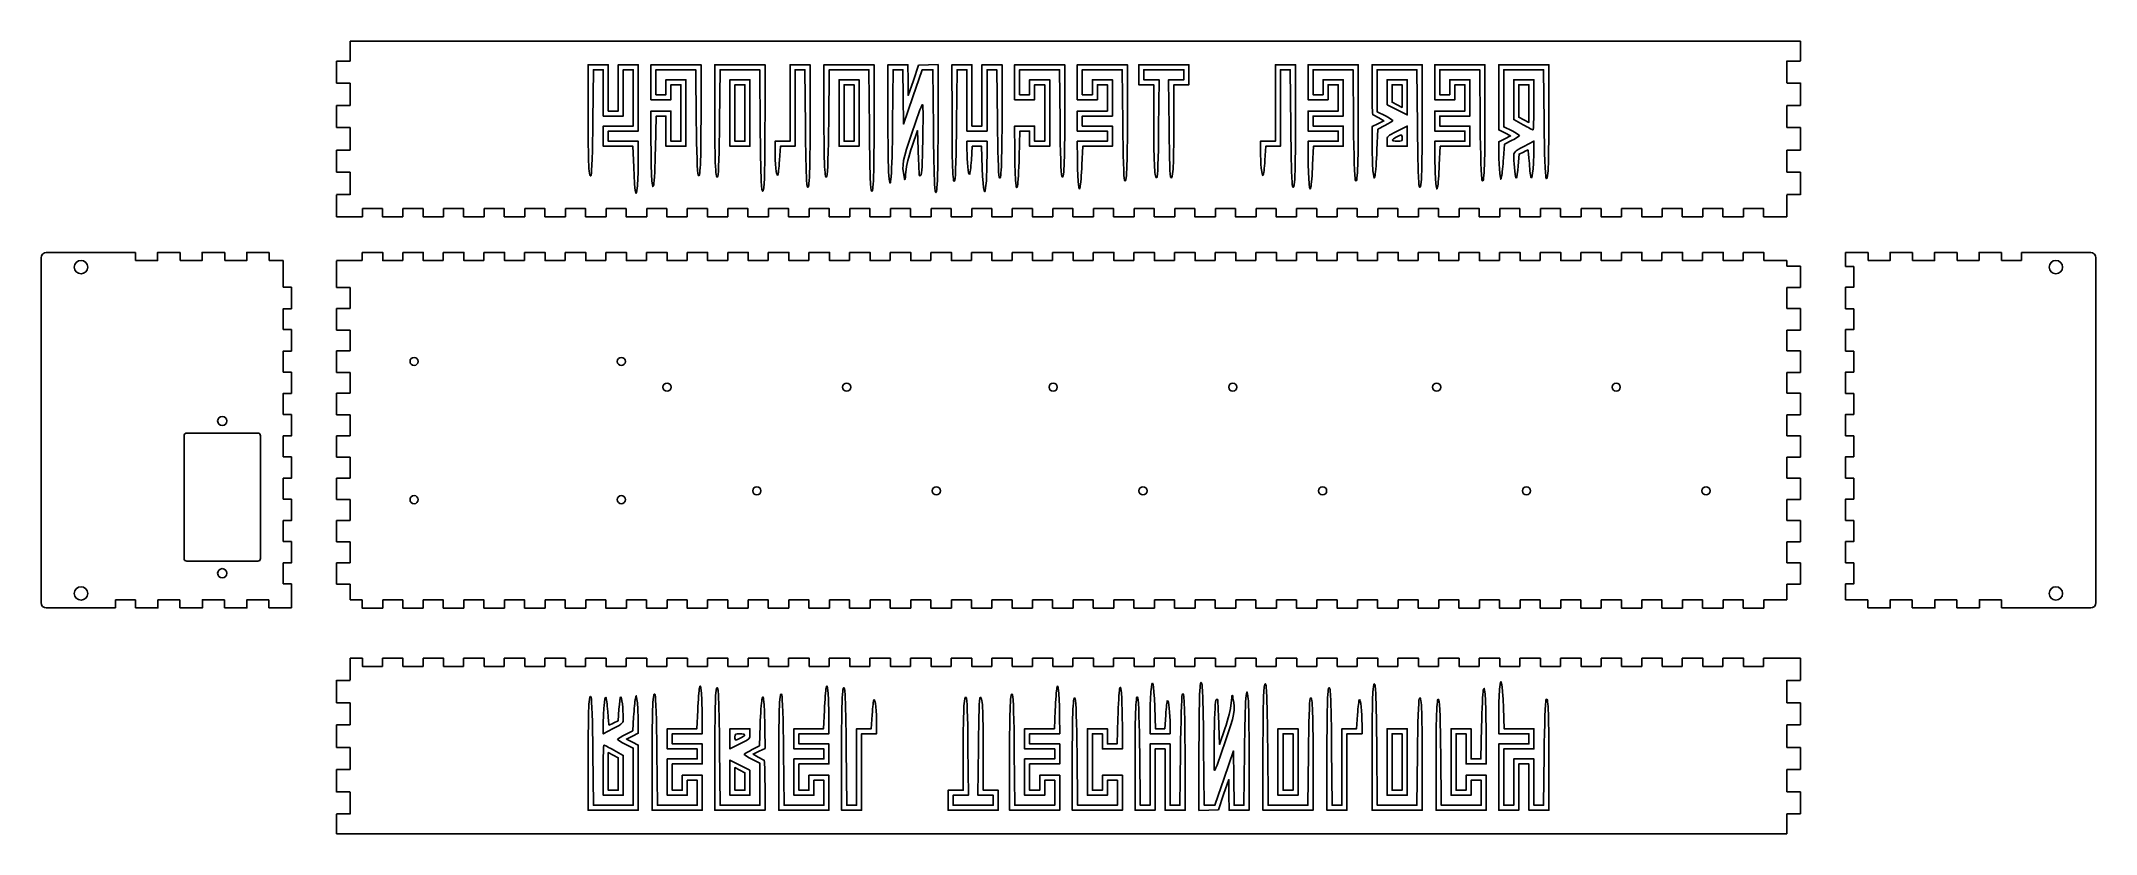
# Model space of a CAD drawing. Extents: x 42 to 797, y 80 to 372.
import ezdxf

# ---------------------------------------------------------------- set-up
doc = ezdxf.new("R2010")
doc.units = 0
doc.layers.add('Cut1', color=7, linetype='CONTINUOUS')
doc.layers.add('Engrave', color=7, linetype='CONTINUOUS')

msp = doc.modelspace()

# ---------------------------------------------------------------- linework, layer by layer
at = {"layer": 'Cut1', "color": 1}
for points in [[(150.463007, 291.15765), (159.907599, 291.15765)], [(150.478213, 281.226755), (150.478213, 291.137415)], [(159.896669, 294.157672), (159.896669, 291.15765)], [(159.896669, 294.157672), (167.465129, 294.157672), (167.465129, 291.15765), (174.833562, 291.15765)], [(174.833562, 294.157672), (174.833562, 291.15765)], [(174.833562, 294.157672), (182.402023, 294.157672), (182.402023, 291.15765), (189.770492, 291.15765)], [(189.770492, 294.157672), (189.770492, 291.15765)], [(189.770492, 294.157672), (197.338916, 294.157672), (197.338916, 291.15765), (204.707386, 291.15765)], [(204.707386, 294.157672), (204.707386, 291.15765)], [(204.707386, 294.157672), (212.275843, 294.157672), (212.275843, 291.15765), (219.644279, 291.15765)], [(219.644279, 294.157672), (219.644279, 291.15765)], [(219.644279, 294.157672), (227.212739, 294.157672), (227.212739, 291.15765), (234.581172, 291.15765)], [(234.581172, 294.157672), (234.581172, 291.15765)], [(234.581172, 294.157672), (242.149667, 294.157672), (242.149667, 291.15765), (249.518136, 291.15765)], [(249.518136, 294.157672), (249.518136, 291.15765)], [(249.518136, 294.157672), (257.086631, 294.157672), (257.086631, 291.15765), (264.4551, 291.15765)], [(264.4551, 294.157672), (264.4551, 291.15765)], [(264.4551, 294.157672), (272.023594, 294.157672), (272.023594, 291.15765), (279.392064, 291.15765)], [(279.392064, 294.157672), (279.392064, 291.15765)], [(279.392064, 294.157672), (286.960197, 294.157672), (286.960197, 291.15765), (294.328681, 291.15765)], [(294.328681, 294.157672), (294.328681, 291.15765)], [(294.328681, 294.157672), (301.897175, 294.157672), (301.897175, 291.15765), (309.26563, 291.15765)], [(309.26563, 294.157672), (309.26563, 291.15765)], [(309.26563, 294.157672), (316.834125, 294.157672), (316.834125, 291.15765), (324.202608, 291.15765)], [(324.202608, 294.157672), (324.202608, 291.15765)], [(324.202608, 294.157672), (331.771103, 294.157672), (331.771103, 291.15765), (339.139558, 291.15765)], [(339.139558, 294.157672), (339.139558, 291.15765)], [(339.139558, 294.157672), (346.708053, 294.157672), (346.708053, 291.15765), (354.076536, 291.15765)], [(354.076536, 294.157672), (354.076536, 291.15765)], [(354.076536, 294.157672), (361.644664, 294.157672), (361.644664, 291.15765), (369.013147, 291.15765)], [(369.013147, 294.157672), (369.013147, 291.15765)], [(369.013147, 294.157672), (376.581642, 294.157672), (376.581642, 291.15765), (383.950097, 291.15765)], [(383.950097, 294.157672), (383.950097, 291.15765)], [(383.950097, 294.157672), (391.518592, 294.157672), (391.518592, 291.15765), (398.887075, 291.15765)], [(398.887075, 294.157672), (398.887075, 291.15765)], [(398.887075, 294.157672), (406.45557, 294.157672), (406.45557, 291.15765), (413.824025, 291.15765)], [(413.824025, 294.157672), (413.824025, 291.15765)], [(413.824025, 294.157672), (421.392519, 294.157672), (421.392519, 291.15765), (428.761003, 291.15765)], [(428.761003, 294.157672), (428.761003, 291.15765)], [(428.761003, 294.157672), (436.329497, 294.157672), (436.329497, 291.15765), (443.697953, 291.15765)], [(443.697953, 294.157672), (443.697953, 291.15765)], [(443.697953, 294.157672), (451.266108, 294.157672), (451.266108, 291.15765), (458.634564, 291.15765)], [(458.634564, 294.157672), (458.634564, 291.15765)], [(458.634564, 294.157672), (466.203058, 294.157672), (466.203058, 291.15765), (473.571542, 291.15765)], [(473.571542, 294.157672), (473.571542, 291.15765)], [(473.571542, 294.157672), (481.140036, 294.157672), (481.140036, 291.15765), (488.508492, 291.15765)], [(488.508492, 294.157672), (488.508492, 291.15765)], [(488.508492, 294.157672), (496.076986, 294.157672), (496.076986, 291.15765), (503.44547, 291.15765)], [(503.44547, 294.157672), (503.44547, 291.15765)], [(503.44547, 294.157672), (511.013964, 294.157672), (511.013964, 291.15765), (518.382419, 291.15765)], [(518.382419, 294.157672), (518.382419, 291.15765)], [(518.382419, 294.157672), (525.950914, 294.157672), (525.950914, 291.15765), (533.31903, 291.15765)], [(533.31903, 294.157672), (533.31903, 291.15765)], [(533.31903, 294.157672), (540.887525, 294.157672), (540.887525, 291.15765), (548.256008, 291.15765)], [(548.256008, 294.157672), (548.256008, 291.15765)], [(548.256008, 294.157672), (555.824503, 294.157672), (555.824503, 291.15765), (563.192958, 291.15765)], [(563.192958, 294.157672), (563.192958, 291.15765)], [(563.192958, 294.157672), (570.761453, 294.157672), (570.761453, 291.15765), (578.129936, 291.15765)], [(578.129936, 294.157672), (578.129936, 291.15765)], [(578.129936, 294.157672), (585.698431, 294.157672), (585.698431, 291.15765), (593.066886, 291.15765)], [(593.066886, 294.157672), (593.066886, 291.15765)], [(593.066886, 294.157672), (600.63538, 294.157672), (600.63538, 291.15765), (608.003864, 291.15765)], [(608.003864, 294.157672), (608.003864, 291.15765)], [(608.003864, 294.157672), (615.571992, 294.157672), (615.571992, 291.15765), (622.940475, 291.15765)], [(622.940475, 294.157672), (622.940475, 291.15765)], [(622.940475, 294.157672), (630.50897, 294.157672), (630.50897, 291.15765), (637.877425, 291.15765)], [(637.877425, 294.157672), (637.877425, 291.15765)], [(637.877425, 294.157672), (645.445919, 294.157672), (645.445919, 291.15765), (652.814403, 291.15765)], [(652.814403, 294.157672), (652.814403, 291.15765)], [(652.814403, 294.157672), (660.382897, 294.157672), (660.382897, 291.15765), (667.751353, 291.15765)], [(667.751353, 294.157672), (667.751353, 291.15765)], [(667.751353, 294.157672), (675.319847, 294.157672), (675.319847, 291.15765)], [(675.336075, 291.15765), (683.822328, 291.15765)], [(683.838414, 289.098797), (683.838414, 291.163506)], [(688.833042, 289.107993), (683.843523, 289.107993)], [(688.837642, 281.2222), (688.837642, 289.113098)], [(155.472827, 281.217093), (150.483322, 281.217093)], [(155.478234, 273.531292), (155.478234, 281.2222)], [(683.838414, 273.531292), (683.838414, 281.2222)], [(688.833042, 281.220528), (683.843523, 281.220528)], [(150.478213, 265.640394), (150.478213, 273.531292)], [(155.472827, 273.526904), (150.483322, 273.526904)], [(688.833042, 273.532965), (683.843523, 273.532965)], [(688.838066, 265.640394), (688.838066, 273.531292)], [(155.472827, 265.636745), (150.483322, 265.636745)], [(155.478234, 257.949486), (155.478234, 265.640394)], [(683.838414, 257.949486), (683.838414, 265.640394)], [(688.833042, 265.645499), (683.843523, 265.645499)], [(150.478213, 250.058552), (150.478213, 257.949486)], [(155.472827, 257.946556), (150.483322, 257.946556)], [(688.833014, 257.944377), (683.843523, 257.944377)], [(688.838066, 250.058552), (688.838066, 257.949486)], [(155.472827, 250.056362), (150.483322, 250.056362)], [(155.478234, 242.367644), (155.478234, 250.058552)], [(179.017649, 252.588085), (179.017649, 252.588085)], [(255.217684, 252.588085), (255.217684, 252.588085)], [(683.838414, 242.367644), (683.838414, 250.058552)], [(688.833014, 250.054384), (683.843523, 250.054384)], [(150.478213, 234.476747), (150.478213, 242.367644)], [(155.472827, 242.366176), (150.483322, 242.366176)], [(270.517638, 244.617656), (270.517638, 244.617656)], [(336.557681, 244.617656), (336.557681, 244.617656)], [(412.517639, 244.617656), (412.517639, 244.617656)], [(478.557682, 244.617656), (478.557682, 244.617656)], [(553.51764, 244.617656), (553.51764, 244.617656)], [(619.557604, 244.617656), (619.557604, 244.617656)], [(688.833014, 242.36439), (683.843523, 242.36439)], [(688.838066, 234.476747), (688.838066, 242.367644)], [(155.472827, 234.476016), (150.483322, 234.476016)], [(155.478234, 226.785839), (155.478234, 234.476747)], [(683.838414, 226.785839), (683.838414, 234.476747)], [(688.833014, 234.474433), (683.843523, 234.474433)], [(150.478213, 218.894939), (150.478213, 226.785839)], [(155.472827, 226.78583), (150.483322, 226.78583)], [(688.833014, 226.784442), (683.843523, 226.784442)], [(688.838066, 218.894939), (688.838066, 226.785839)], [(155.472827, 218.89567), (150.483322, 218.89567)], [(155.478234, 211.203997), (155.478234, 218.894939)], [(683.838414, 211.203997), (683.838414, 218.894939)], [(688.833014, 218.894482), (683.843523, 218.894482)], [(150.478213, 203.313098), (150.478213, 211.203997)], [(155.472827, 211.205448), (150.483322, 211.205448)], [(303.537677, 206.517656), (303.537677, 206.517656)], [(369.578033, 206.517656), (369.578033, 206.517656)], [(445.537678, 206.517656), (445.537678, 206.517656)], [(511.578035, 206.517656), (511.578035, 206.517656)], [(586.537992, 206.517656), (586.537992, 206.517656)], [(652.577957, 206.517656), (652.577957, 206.517656)], [(688.833014, 211.204454), (683.843523, 211.204454)], [(688.838066, 203.313098), (688.838066, 211.203997)], [(155.472827, 203.315288), (150.483322, 203.315288)], [(155.478234, 195.622189), (155.478234, 203.313098)], [(179.017649, 201.786991), (179.017649, 201.786991)], [(255.217684, 201.786991), (255.217684, 201.786991)], [(683.838414, 195.622189), (683.838414, 203.313098)], [(688.833014, 203.314495), (683.843523, 203.314495)], [(150.478213, 187.73129), (150.478213, 195.622189)], [(155.472827, 195.625099), (150.483322, 195.625099)], [(688.833014, 195.624504), (683.843523, 195.624504)], [(688.838066, 187.73129), (688.838066, 195.622189)], [(155.472827, 187.734939), (150.483322, 187.734939)], [(155.478234, 180.040384), (155.478234, 187.73129)], [(683.838414, 180.040384), (683.838414, 187.73129)], [(688.833014, 187.734544), (683.843523, 187.734544)], [(150.478213, 172.149485), (150.478213, 180.040384)], [(155.472827, 180.044753), (150.483322, 180.044753)], [(688.833014, 180.044553), (683.843523, 180.044553)], [(688.838066, 172.149485), (688.838066, 180.040384)], [(155.472827, 172.154593), (150.483322, 172.154593)], [(155.478234, 166.412342), (155.478234, 172.145678)], [(155.478234, 166.408673), (159.896669, 166.408673), (159.896669, 163.408651), (167.465129, 163.408651)], [(167.465129, 166.408673), (167.465129, 163.408651)], [(167.465129, 166.408673), (174.833562, 166.408673), (174.833562, 163.408651), (182.402023, 163.408651)], [(182.402023, 166.408673), (182.402023, 163.408651)], [(182.402023, 166.408673), (189.770492, 166.408673), (189.770492, 163.408651), (197.338916, 163.408651)], [(197.338916, 166.408673), (197.338916, 163.408651)], [(197.338916, 166.408673), (204.707386, 166.408673), (204.707386, 163.408651), (212.275843, 163.408651)], [(212.275843, 166.408673), (212.275843, 163.408651)], [(212.275843, 166.408673), (219.644279, 166.408673), (219.644279, 163.408651), (227.212739, 163.408651)], [(227.212739, 166.408673), (227.212739, 163.408651)], [(227.212739, 166.408673), (234.581172, 166.408673), (234.581172, 163.408651), (242.149667, 163.408651)], [(242.149667, 166.408673), (242.149667, 163.408651)], [(242.149667, 166.408673), (249.518136, 166.408673), (249.518136, 163.408651), (257.086631, 163.408651)], [(257.086631, 166.408673), (257.086631, 163.408651)], [(257.086631, 166.408673), (264.4551, 166.408673), (264.4551, 163.408651), (272.023594, 163.408651)], [(272.023594, 166.408673), (272.023594, 163.408651)], [(272.023594, 166.408673), (279.392064, 166.408673), (279.392064, 163.408651), (286.960197, 163.408651)], [(286.960197, 166.408673), (286.960197, 163.408651)], [(286.960197, 166.408673), (294.328681, 166.408673), (294.328681, 163.408651), (301.897175, 163.408651)], [(301.897175, 166.408673), (301.897175, 163.408651)], [(301.897175, 166.408673), (309.26563, 166.408673), (309.26563, 163.408651), (316.834125, 163.408651)], [(316.834125, 166.408673), (316.834125, 163.408651)], [(316.834125, 166.408673), (324.202608, 166.408673), (324.202608, 163.408651), (331.771103, 163.408651)], [(331.771103, 166.408673), (331.771103, 163.408651)], [(331.771103, 166.408673), (339.139558, 166.408673), (339.139558, 163.408651), (346.708053, 163.408651)], [(346.708053, 166.408673), (346.708053, 163.408651)], [(346.708053, 166.408673), (354.076536, 166.408673), (354.076536, 163.408651), (361.644664, 163.408651)], [(361.644664, 166.408673), (361.644664, 163.408651)], [(361.644664, 166.408673), (369.013147, 166.408673), (369.013147, 163.408651), (376.581642, 163.408651)], [(376.581642, 166.408673), (376.581642, 163.408651)], [(376.581642, 166.408673), (383.950097, 166.408673), (383.950097, 163.408651), (391.518592, 163.408651)], [(391.518592, 166.408673), (391.518592, 163.408651)], [(391.518592, 166.408673), (398.887075, 166.408673), (398.887075, 163.408651), (406.45557, 163.408651)], [(406.45557, 166.408673), (406.45557, 163.408651)], [(406.45557, 166.408673), (413.824025, 166.408673), (413.824025, 163.408651), (421.392519, 163.408651)], [(421.392519, 166.408673), (421.392519, 163.408651)], [(421.392519, 166.408673), (428.761003, 166.408673), (428.761003, 163.408651), (436.329497, 163.408651)], [(436.329497, 166.408673), (436.329497, 163.408651)], [(436.329497, 166.408673), (443.697953, 166.408673), (443.697953, 163.408651), (451.266108, 163.408651)], [(451.266108, 166.408673), (451.266108, 163.408651)], [(451.266108, 166.408673), (458.634564, 166.408673), (458.634564, 163.408651), (466.203058, 163.408651)], [(466.203058, 166.408673), (466.203058, 163.408651)], [(466.203058, 166.408673), (473.571542, 166.408673), (473.571542, 163.408651), (481.140036, 163.408651)], [(481.140036, 166.408673), (481.140036, 163.408651)], [(481.140036, 166.408673), (488.508492, 166.408673), (488.508492, 163.408651), (496.076986, 163.408651)], [(496.076986, 166.408673), (496.076986, 163.408651)], [(496.076986, 166.408673), (503.44547, 166.408673), (503.44547, 163.408651), (511.013964, 163.408651)], [(511.013964, 166.408673), (511.013964, 163.408651)], [(511.013964, 166.408673), (518.382419, 166.408673), (518.382419, 163.408651), (525.950914, 163.408651)], [(525.950914, 166.408673), (525.950914, 163.408651)], [(525.950914, 166.408673), (533.31903, 166.408673), (533.31903, 163.408651), (540.887525, 163.408651)], [(540.887525, 166.408673), (540.887525, 163.408651)], [(540.887525, 166.408673), (548.256008, 166.408673), (548.256008, 163.408651), (555.824503, 163.408651)], [(555.824503, 166.408673), (555.824503, 163.408651)], [(555.824503, 166.408673), (563.192958, 166.408673), (563.192958, 163.408651), (570.761453, 163.408651)], [(570.761453, 166.408673), (570.761453, 163.408651)], [(570.761453, 166.408673), (578.129936, 166.408673), (578.129936, 163.408651), (585.698431, 163.408651)], [(585.698431, 166.408673), (585.698431, 163.408651)], [(585.698431, 166.408673), (593.066886, 166.408673), (593.066886, 163.408651), (600.63538, 163.408651)], [(600.63538, 166.408673), (600.63538, 163.408651)], [(600.63538, 166.408673), (608.003864, 166.408673), (608.003864, 163.408651), (615.571992, 163.408651)], [(615.571992, 166.408673), (615.571992, 163.408651)], [(615.571992, 166.408673), (622.940475, 166.408673), (622.940475, 163.408651), (630.50897, 163.408651)], [(630.50897, 166.408673), (630.50897, 163.408651)], [(630.50897, 166.408673), (637.877425, 166.408673), (637.877425, 163.408651), (645.445919, 163.408651)], [(645.445919, 166.408673), (645.445919, 163.408651)], [(645.445919, 166.408673), (652.814403, 166.408673), (652.814403, 163.408651), (660.382897, 163.408651)], [(660.382897, 166.408673), (660.382897, 163.408651)], [(660.382897, 166.408673), (667.751353, 166.408673), (667.751353, 163.408651), (675.319847, 163.408651)], [(675.319847, 166.408673), (675.319847, 163.408651)], [(675.336075, 166.408673), (683.822328, 166.408673)], [(683.838414, 166.412342), (683.838414, 172.145678)], [(688.833014, 172.154593), (683.843523, 172.154593)]]:
    msp.add_lwpolyline(points, dxfattribs=at)
for points in [[(177.517638, 254.087743), (177.517638, 254.916418), (178.188974, 255.587754), (179.017649, 255.587754)], [(179.017649, 252.588085), (178.188974, 252.588085), (177.517638, 253.259421), (177.517638, 254.087743)], [(179.017649, 255.587754), (179.846324, 255.587754), (180.51766, 254.916418), (180.51766, 254.087743)], [(180.51766, 254.087743), (180.51766, 253.259421), (179.846324, 252.588085), (179.017649, 252.588085)], [(253.717673, 254.087743), (253.717673, 254.916418), (254.389009, 255.587754), (255.217684, 255.587754)], [(255.217684, 252.588085), (254.389009, 252.588085), (253.717673, 253.259421), (253.717673, 254.087743)], [(255.217684, 255.587754), (256.046359, 255.587754), (256.717696, 254.916418), (256.717696, 254.087743)], [(256.717696, 254.087743), (256.717696, 253.259421), (256.046359, 252.588085), (255.217684, 252.588085)], [(272.017614, 246.117667), (271.18901, 246.117667), (270.517638, 245.446331), (270.517638, 244.617656)], [(270.517638, 244.617656), (270.517638, 243.789334), (271.18901, 243.117645), (272.017614, 243.117645)], [(273.517625, 244.617656), (273.517625, 245.446331), (272.846254, 246.117667), (272.017614, 246.117667)], [(272.017614, 243.117645), (272.846254, 243.117645), (273.517625, 243.789334), (273.517625, 244.617656)], [(338.057692, 246.117667), (337.229017, 246.117667), (336.557681, 245.446331), (336.557681, 244.617656)], [(336.557681, 244.617656), (336.557681, 243.789334), (337.229017, 243.117645), (338.057692, 243.117645)], [(339.557703, 244.617656), (339.557703, 245.446331), (338.886367, 246.117667), (338.057692, 246.117667)], [(338.057692, 243.117645), (338.886367, 243.117645), (339.557703, 243.789334), (339.557703, 244.617656)], [(414.017615, 246.117667), (413.189011, 246.117667), (412.517639, 245.446331), (412.517639, 244.617656)], [(412.517639, 244.617656), (412.517639, 243.789334), (413.189011, 243.117645), (414.017615, 243.117645)], [(415.517626, 244.617656), (415.517626, 245.446331), (414.846255, 246.117667), (414.017615, 246.117667)], [(414.017615, 243.117645), (414.846255, 243.117645), (415.517626, 243.789334), (415.517626, 244.617656)], [(480.057693, 246.117667), (479.229018, 246.117667), (478.557682, 245.446331), (478.557682, 244.617656)], [(478.557682, 244.617656), (478.557682, 243.789334), (479.229018, 243.117645), (480.057693, 243.117645)], [(481.557704, 244.617656), (481.557704, 245.446331), (480.886368, 246.117667), (480.057693, 246.117667)], [(480.057693, 243.117645), (480.886368, 243.117645), (481.557704, 243.789334), (481.557704, 244.617656)], [(555.017651, 246.117667), (554.188976, 246.117667), (553.51764, 245.446331), (553.51764, 244.617656)], [(553.51764, 244.617656), (553.51764, 243.789334), (554.188976, 243.117645), (555.017651, 243.117645)], [(556.517662, 244.617656), (556.517662, 245.446331), (555.846326, 246.117667), (555.017651, 246.117667)], [(555.017651, 243.117645), (555.846326, 243.117645), (556.517662, 243.789334), (556.517662, 244.617656)], [(621.057615, 246.117667), (620.22894, 246.117667), (619.557604, 245.446331), (619.557604, 244.617656)], [(619.557604, 244.617656), (619.557604, 243.789334), (620.22894, 243.117645), (621.057615, 243.117645)], [(622.557627, 244.617656), (622.557627, 245.446331), (621.88629, 246.117667), (621.057615, 246.117667)], [(621.057615, 243.117645), (621.88629, 243.117645), (622.557627, 243.789334), (622.557627, 244.617656)], [(177.517638, 203.286297), (177.517638, 204.115324), (178.188974, 204.78913), (179.017649, 204.78913)], [(179.017649, 204.78913), (179.846324, 204.78913), (180.51766, 204.115324), (180.51766, 203.286297)], [(253.717673, 203.286297), (253.717673, 204.115324), (254.389009, 204.78913), (255.217684, 204.78913)], [(255.217684, 204.78913), (256.046359, 204.78913), (256.717696, 204.115324), (256.717696, 203.286297)], [(305.037688, 208.017667), (304.209366, 208.017667), (303.537677, 207.346331), (303.537677, 206.517656)], [(303.537677, 206.517656), (303.537677, 205.689334), (304.209366, 205.017645), (305.037688, 205.017645)], [(306.537703, 206.517656), (306.537703, 207.346331), (305.866367, 208.017667), (305.037688, 208.017667)], [(305.037688, 205.017645), (305.866367, 205.017645), (306.537703, 205.689334), (306.537703, 206.517656)], [(371.078045, 208.017667), (370.24937, 208.017667), (369.578033, 207.346331), (369.578033, 206.517656)], [(369.578033, 206.517656), (369.578033, 205.689334), (370.24937, 205.017645), (371.078045, 205.017645)], [(372.578056, 206.517656), (372.578056, 207.346331), (371.906014, 208.017667), (371.078045, 208.017667)], [(371.078045, 205.017645), (371.906014, 205.017645), (372.578056, 205.689334), (372.578056, 206.517656)], [(447.037689, 208.017667), (446.209367, 208.017667), (445.537678, 207.346331), (445.537678, 206.517656)], [(445.537678, 206.517656), (445.537678, 205.689334), (446.209367, 205.017645), (447.037689, 205.017645)], [(448.537704, 206.517656), (448.537704, 207.346331), (447.866368, 208.017667), (447.037689, 208.017667)], [(447.037689, 205.017645), (447.866368, 205.017645), (448.537704, 205.689334), (448.537704, 206.517656)], [(513.078046, 208.017667), (512.249371, 208.017667), (511.578035, 207.346331), (511.578035, 206.517656)], [(511.578035, 206.517656), (511.578035, 205.689334), (512.249371, 205.017645), (513.078046, 205.017645)], [(514.578057, 206.517656), (514.578057, 207.346331), (513.906015, 208.017667), (513.078046, 208.017667)], [(513.078046, 205.017645), (513.906015, 205.017645), (514.578057, 205.689334), (514.578057, 206.517656)], [(588.037651, 208.017667), (587.209328, 208.017667), (586.537992, 207.346331), (586.537992, 206.517656)], [(586.537992, 206.517656), (586.537992, 205.689334), (587.209328, 205.017645), (588.037651, 205.017645)], [(589.537662, 206.517656), (589.537662, 207.346331), (588.866326, 208.017667), (588.037651, 208.017667)], [(588.037651, 205.017645), (588.866326, 205.017645), (589.537662, 205.689334), (589.537662, 206.517656)], [(654.077968, 208.017667), (653.249293, 208.017667), (652.577957, 207.346331), (652.577957, 206.517656)], [(652.577957, 206.517656), (652.577957, 205.689334), (653.249293, 205.017645), (654.077968, 205.017645)], [(655.577979, 206.517656), (655.577979, 207.346331), (654.905938, 208.017667), (654.077968, 208.017667)], [(654.077968, 205.017645), (654.905938, 205.017645), (655.577979, 205.689334), (655.577979, 206.517656)], [(179.017649, 201.786991), (178.188974, 201.786991), (177.517638, 202.457269), (177.517638, 203.286297)], [(180.51766, 203.286297), (180.51766, 202.457269), (179.846324, 201.786991), (179.017649, 201.786991)], [(255.217684, 201.786991), (254.389009, 201.786991), (253.717673, 202.457269), (253.717673, 203.286297)], [(256.717696, 203.286297), (256.717696, 202.457269), (256.046359, 201.786991), (255.217684, 201.786991)]]:
    msp.add_open_spline(points, degree=3, dxfattribs=at)
at = {"layer": 'Engrave', "color": 1}
for points in [[(155.478234, 364.510066), (155.478234, 371.880793)], [(688.843372, 371.866437), (155.478644, 371.866437)], [(688.838066, 364.566581), (688.838066, 371.857298)], [(150.478213, 356.448953), (150.478213, 364.539911)], [(155.47283, 364.505209), (150.483319, 364.505209)], [(683.838414, 356.475834), (683.838414, 364.566793)], [(688.833042, 364.561684), (683.843523, 364.561684)], [(155.47283, 356.445524), (150.483319, 356.445524)], [(155.478234, 348.141423), (155.478234, 356.432406)], [(688.833042, 356.472408), (683.843523, 356.472408)], [(688.838066, 348.184851), (688.838066, 356.475834)], [(150.478213, 340.080064), (150.478213, 348.171022)], [(155.47283, 348.139721), (150.483319, 348.139721)], [(683.838414, 340.080064), (683.838414, 348.171022)], [(688.833042, 348.183146), (683.843523, 348.183146)], [(155.47283, 340.080038), (150.483319, 340.080038)], [(155.478234, 331.78908), (155.478234, 340.080064)], [(688.833042, 340.080044), (683.843523, 340.080044)], [(688.838066, 331.78908), (688.838066, 340.080064)], [(150.478213, 323.698122), (150.478213, 331.78908)], [(155.47283, 331.79078), (150.483319, 331.79078)], [(683.838414, 323.698122), (683.838414, 331.78908)], [(688.833042, 331.790784), (683.843523, 331.790784)], [(155.47283, 323.701504), (150.483319, 323.701504)], [(155.478234, 315.407139), (155.478234, 323.698122)], [(688.833042, 323.701507), (683.843523, 323.701507)], [(688.838066, 315.407139), (688.838066, 323.698122)], [(150.478213, 307.266439), (150.478213, 315.407139)], [(155.47283, 315.412245), (150.483319, 315.412245)], [(159.996683, 310.266461), (159.996683, 307.266439)], [(159.996683, 310.266461), (167.365116, 310.266461), (167.365116, 307.266439), (174.933576, 307.266439)], [(174.933576, 310.266461), (174.933576, 307.266439)], [(174.933576, 310.266461), (182.302046, 310.266461), (182.302046, 307.266439), (189.870469, 307.266439)], [(189.870469, 310.266461), (189.870469, 307.266439)], [(189.870469, 310.266461), (197.238939, 310.266461), (197.238939, 307.266439), (204.807397, 307.266439)], [(204.807397, 310.266461), (204.807397, 307.266439)], [(204.807397, 310.266461), (212.175832, 310.266461), (212.175832, 307.266439), (219.744293, 307.266439)], [(219.744293, 310.266461), (219.744293, 307.266439)], [(219.744293, 310.266461), (227.112726, 310.266461), (227.112726, 307.266439), (234.681361, 307.266439)], [(234.681361, 310.266461), (234.681361, 307.266439)], [(234.681361, 310.266461), (242.049478, 310.266461), (242.049478, 307.266439), (249.617972, 307.266439)], [(249.617972, 310.266461), (249.617972, 307.266439)], [(249.617972, 310.266461), (256.986442, 310.266461), (256.986442, 307.266439), (264.554936, 307.266439)], [(264.554936, 310.266461), (264.554936, 307.266439)], [(264.554936, 310.266461), (271.923406, 310.266461), (271.923406, 307.266439), (279.4919, 307.266439)], [(279.4919, 310.266461), (279.4919, 307.266439)], [(279.4919, 310.266461), (286.860375, 310.266461), (286.860375, 307.266439), (294.42887, 307.266439)], [(294.42887, 310.266461), (294.42887, 307.266439)], [(294.42887, 310.266461), (301.797325, 310.266461), (301.797325, 307.266439), (309.365819, 307.266439)], [(309.365819, 310.266461), (309.365819, 307.266439)], [(309.365819, 310.266461), (316.734303, 310.266461), (316.734303, 307.266439), (324.30243, 307.266439)], [(324.30243, 310.266461), (324.30243, 307.266439)], [(324.30243, 310.266461), (331.670914, 310.266461), (331.670914, 307.266439), (339.239408, 307.266439)], [(339.239408, 310.266461), (339.239408, 307.266439)], [(339.239408, 310.266461), (346.607864, 310.266461), (346.607864, 307.266439), (354.176358, 307.266439)], [(354.176358, 310.266461), (354.176358, 307.266439)], [(354.176358, 310.266461), (361.544842, 310.266461), (361.544842, 307.266439), (369.113336, 307.266439)], [(369.113336, 310.266461), (369.113336, 307.266439)], [(369.113336, 310.266461), (376.481792, 310.266461), (376.481792, 307.266439), (384.050286, 307.266439)], [(384.050286, 310.266461), (384.050286, 307.266439)], [(384.050286, 310.266461), (391.41877, 310.266461), (391.41877, 307.266439), (398.987264, 307.266439)], [(398.987264, 310.266461), (398.987264, 307.266439)], [(398.987264, 310.266461), (406.355719, 310.266461), (406.355719, 307.266439), (413.923875, 307.266439)], [(413.923875, 310.266461), (413.923875, 307.266439)], [(413.923875, 310.266461), (421.29233, 310.266461), (421.29233, 307.266439), (428.860825, 307.266439)], [(428.860825, 310.266461), (428.860825, 307.266439)], [(428.860825, 310.266461), (436.229308, 310.266461), (436.229308, 307.266439), (443.797803, 307.266439)], [(443.797803, 310.266461), (443.797803, 307.266439)], [(443.797803, 310.266461), (451.166258, 310.266461), (451.166258, 307.266439), (458.734753, 307.266439)], [(458.734753, 310.266461), (458.734753, 307.266439)], [(458.734753, 310.266461), (466.103236, 310.266461), (466.103236, 307.266439), (473.671731, 307.266439)], [(473.671731, 310.266461), (473.671731, 307.266439)], [(473.671731, 310.266461), (481.040186, 310.266461), (481.040186, 307.266439), (488.608342, 307.266439)], [(488.608342, 310.266461), (488.608342, 307.266439)], [(488.608342, 310.266461), (495.976797, 310.266461), (495.976797, 307.266439), (503.545292, 307.266439)], [(503.545292, 310.266461), (503.545292, 307.266439)], [(503.545292, 310.266461), (510.913775, 310.266461), (510.913775, 307.266439), (518.48227, 307.266439)], [(518.48227, 310.266461), (518.48227, 307.266439)], [(518.48227, 310.266461), (525.850725, 310.266461), (525.850725, 307.266439), (533.419219, 307.266439)], [(533.419219, 310.266461), (533.419219, 307.266439)], [(533.419219, 310.266461), (540.787703, 310.266461), (540.787703, 307.266439), (548.356197, 307.266439)], [(548.356197, 310.266461), (548.356197, 307.266439)], [(548.356197, 310.266461), (555.724653, 310.266461), (555.724653, 307.266439), (563.293147, 307.266439)], [(563.293147, 310.266461), (563.293147, 307.266439)], [(563.293147, 310.266461), (570.661631, 310.266461), (570.661631, 307.266439), (578.229758, 307.266439)], [(578.229758, 310.266461), (578.229758, 307.266439)], [(578.229758, 310.266461), (585.598242, 310.266461), (585.598242, 307.266439), (593.166736, 307.266439)], [(593.166736, 310.266461), (593.166736, 307.266439)], [(593.166736, 310.266461), (600.535192, 310.266461), (600.535192, 307.266439), (608.103686, 307.266439)], [(608.103686, 310.266461), (608.103686, 307.266439)], [(608.103686, 310.266461), (615.47217, 310.266461), (615.47217, 307.266439), (623.040664, 307.266439)], [(623.040664, 310.266461), (623.040664, 307.266439)], [(623.040664, 310.266461), (630.409119, 310.266461), (630.409119, 307.266439), (637.977614, 307.266439)], [(637.977614, 310.266461), (637.977614, 307.266439)], [(637.977614, 310.266461), (645.346097, 310.266461), (645.346097, 307.266439), (652.914592, 307.266439)], [(652.914592, 310.266461), (652.914592, 307.266439)], [(652.914592, 310.266461), (660.282708, 310.266461), (660.282708, 307.266439), (667.851203, 307.266439)], [(667.851203, 310.266461), (667.851203, 307.266439)], [(667.851203, 310.266461), (675.219658, 310.266461), (675.219658, 307.266439)], [(683.838414, 307.266439), (683.838414, 315.407139)], [(688.833042, 315.412247), (683.843523, 315.412247)], [(150.482884, 307.266439), (159.992266, 307.266439)], [(675.235547, 307.266439), (683.822497, 307.266439)], [(41.866295, 292.194827), (41.866295, 165.380106)], [(76.589072, 294.150034), (43.744351, 294.150034)], [(54.084306, 288.771383), (54.084306, 288.771383)], [(76.588304, 294.157682), (76.588304, 291.15766)], [(92.981108, 294.157682), (84.690229, 294.157682), (84.690229, 291.15766), (76.599308, 291.15766)], [(109.378327, 294.157682), (101.087451, 294.157682), (101.087451, 291.15766), (92.996526, 291.15766)], [(92.996526, 294.157682), (92.996526, 291.15766)], [(125.760164, 294.157682), (117.469251, 294.157682), (117.469251, 291.15766), (109.378327, 291.15766)], [(109.378327, 294.157682), (109.378327, 291.15766)], [(130.907358, 291.15766), (125.75369, 291.15766)], [(125.760164, 294.157682), (125.760164, 291.15766)], [(130.901053, 281.364267), (130.901053, 291.169654)], [(705.394858, 294.157661), (713.635804, 294.157661)], [(705.394858, 294.121868), (705.394858, 289.044567)], [(708.39488, 289.050857), (705.394858, 289.050857)], [(708.39488, 289.050857), (708.39488, 281.359949), (705.394858, 281.359949), (705.394858, 273.469015)], [(713.635973, 291.15766), (713.635973, 294.157682)], [(713.635973, 291.157695), (721.726861, 291.157695), (721.726861, 294.157682), (730.017759, 294.157682)], [(730.017759, 291.15766), (730.017759, 294.157682)], [(730.017759, 291.157695), (738.108704, 291.157695), (738.108704, 294.157682), (746.399602, 294.157682)], [(746.399602, 291.15766), (746.399602, 294.157682)], [(746.399602, 291.157695), (754.49049, 291.157695)], [(754.477592, 291.15766), (754.477592, 294.157682), (762.768491, 294.157682)], [(762.760984, 291.157695), (770.051744, 291.157695)], [(762.768491, 291.15766), (762.768491, 294.157682)], [(770.0518, 291.158507), (770.0518, 294.156906)], [(770.051969, 294.150027), (795.596693, 294.150027)], [(780.250979, 288.771383), (780.250979, 288.771383)], [(797.43379, 292.194827), (797.43379, 165.380106)], [(130.901053, 265.777557), (130.901053, 273.468451), (133.901076, 273.468451), (133.901076, 281.359384)], [(130.901053, 281.359384), (133.901076, 281.359384)], [(708.39488, 273.469015), (705.394858, 273.469015)], [(708.39488, 273.469015), (708.39488, 265.778107), (705.394858, 265.778107), (705.394858, 257.887174)], [(130.901053, 250.195701), (130.901053, 257.886623), (133.901076, 257.886623), (133.901076, 265.777557)], [(130.901053, 265.777557), (133.901076, 265.777557)], [(708.39488, 257.887174), (705.394858, 257.887174)], [(708.39488, 257.887174), (708.39488, 250.196265), (705.394858, 250.196265), (705.394858, 242.305332)], [(130.901053, 234.613873), (130.901053, 242.304796), (133.901076, 242.304796), (133.901076, 250.195701)], [(130.901053, 250.195701), (133.901076, 250.195701)], [(708.39488, 242.305332), (705.394858, 242.305332)], [(708.39488, 242.305332), (708.39488, 234.614424), (705.394858, 234.614424), (705.394858, 226.72349)], [(130.901053, 219.032018), (130.901053, 226.72294), (133.901076, 226.72294), (133.901076, 234.613873)], [(130.901053, 234.613873), (133.901076, 234.613873)], [(94.43174, 226.740829), (94.43174, 181.640625), (94.43174, 181.640625)], [(121.532129, 227.740602), (95.433629, 227.740602)], [(106.78249, 232.190893), (106.78249, 232.190893)], [(122.534018, 181.640625), (122.534018, 226.740829)], [(708.39488, 226.72349), (705.394858, 226.72349)], [(708.39488, 226.72349), (708.39488, 219.032582), (705.394858, 219.032582), (705.394858, 211.141649)], [(130.901053, 203.45019), (130.901053, 211.141084), (133.901076, 211.141084), (133.901076, 219.032018)], [(130.901053, 219.032018), (133.901076, 219.032018)], [(708.39488, 211.141649), (705.394858, 211.141649)], [(708.39488, 211.141649), (708.39488, 203.45074), (705.394858, 203.45074), (705.394858, 195.559807)], [(130.901053, 187.868701), (130.901053, 195.559624), (133.901076, 195.559595), (133.901076, 203.45019)], [(130.901053, 203.45019), (133.901076, 203.45019)], [(708.39488, 195.559807), (705.394858, 195.559807)], [(708.39488, 195.559807), (708.39488, 187.868899), (705.394858, 187.868899), (705.394858, 179.977965)], [(130.901053, 172.286874), (130.901053, 179.977768), (133.901076, 179.977768), (133.901076, 187.868701)], [(130.901053, 187.868701), (133.901076, 187.868701)], [(95.433629, 180.640852), (121.532129, 180.640852)], [(106.78249, 176.190561), (106.78249, 176.190561)], [(708.39488, 179.977965), (705.394858, 179.977965)], [(708.39488, 179.977965), (708.39488, 172.287057), (705.394858, 172.287057)], [(54.084306, 168.781381), (54.084306, 168.781381)], [(69.244306, 166.444817), (69.244306, 163.446432)], [(76.53513, 166.445636), (69.244402, 166.445636)], [(84.818539, 166.445664), (84.818539, 163.445642), (76.527626, 163.445642)], [(76.527626, 166.445664), (76.527626, 163.445642)], [(92.896515, 166.445636), (84.805627, 166.445636)], [(92.896515, 166.445664), (92.896515, 163.445642)], [(109.278349, 166.445636), (101.187428, 166.445636), (101.187428, 163.445642), (92.896515, 163.445642)], [(109.278349, 166.445664), (109.278349, 163.445642)], [(125.66015, 166.445636), (117.569262, 166.445636), (117.569262, 163.445642), (109.278349, 163.445642)], [(125.66015, 166.445664), (125.66015, 163.445642)], [(130.901053, 172.286874), (133.901076, 172.286874)], [(133.901076, 163.44773), (133.901076, 172.283995)], [(705.394858, 172.283811), (705.394858, 166.450349)], [(705.394858, 166.445799), (713.535784, 166.445799)], [(713.535784, 163.445774), (713.535784, 166.445799)], [(713.535784, 163.445774), (721.826683, 163.445774), (721.826683, 166.445799), (729.917627, 166.445799)], [(729.917627, 163.445774), (729.917627, 166.445799)], [(729.917627, 163.445774), (738.208497, 163.445774), (738.208497, 166.445799), (746.299413, 166.445799)], [(746.299413, 163.445774), (746.299413, 166.445799)], [(754.577386, 163.445774), (754.577386, 166.445799), (762.668302, 166.445799)], [(762.668302, 163.445774), (762.668302, 166.445799)], [(780.250979, 168.781381), (780.250979, 168.781381)], [(69.231025, 163.445642), (43.766305, 163.445642)], [(133.901076, 163.445642), (125.66015, 163.445642)], [(746.299413, 163.445774), (754.59034, 163.445774)], [(762.668302, 163.445774), (770.959229, 163.445774)], [(770.069044, 163.44565), (795.533757, 163.44565)], [(167.370379, 141.97411), (160.00191, 141.97411), (160.00191, 144.974132), (155.483179, 144.974132)], [(155.483179, 144.974132), (155.483179, 136.833432)], [(182.30699, 141.97411), (174.938873, 141.97411), (174.938873, 144.974132), (167.370379, 144.974132)], [(167.370379, 141.97411), (167.370379, 144.974132)], [(197.243954, 141.97411), (189.875485, 141.97411), (189.875485, 144.974132), (182.30699, 144.974132)], [(182.30699, 141.97411), (182.30699, 144.974132)], [(212.180918, 141.97411), (204.812448, 141.97411), (204.812448, 144.974132), (197.243954, 144.974132)], [(197.243954, 141.97411), (197.243954, 144.974132)], [(227.117882, 141.97411), (219.749412, 141.97411), (219.749412, 144.974132), (212.180918, 144.974132)], [(212.180918, 141.97411), (212.180918, 144.974132)], [(242.054846, 141.97411), (234.686376, 141.97411), (234.686376, 144.974132), (227.117882, 144.974132)], [(227.117882, 141.97411), (227.117882, 144.974132)], [(256.99181, 141.97411), (249.62334, 141.97411), (249.62334, 144.974132), (242.054846, 144.974132)], [(242.054846, 141.97411), (242.054846, 144.974132)], [(271.928421, 141.97411), (264.559951, 141.97411), (264.559951, 144.974132), (256.99181, 144.974132)], [(256.99181, 141.97411), (256.99181, 144.974132)], [(286.86537, 141.97411), (279.496915, 141.97411), (279.496915, 144.974132), (271.928421, 144.974132)], [(271.928421, 141.97411), (271.928421, 144.974132)], [(301.802348, 141.97411), (294.433893, 141.97411), (294.433893, 144.974132), (286.86537, 144.974132)], [(286.86537, 141.97411), (286.86537, 144.974132)], [(316.739326, 141.97411), (309.370843, 141.97411), (309.370843, 144.974132), (301.802348, 144.974132)], [(301.802348, 141.97411), (301.802348, 144.974132)], [(331.676276, 141.97411), (324.307821, 141.97411), (324.307821, 144.974132), (316.739326, 144.974132)], [(316.739326, 141.97411), (316.739326, 144.974132)], [(346.613254, 141.97411), (339.244771, 141.97411), (339.244771, 144.974132), (331.676276, 144.974132)], [(331.676276, 141.97411), (331.676276, 144.974132)], [(361.549865, 141.97411), (354.181382, 141.97411), (354.181382, 144.974132), (346.613254, 144.974132)], [(346.613254, 141.97411), (346.613254, 144.974132)], [(376.486815, 141.97411), (369.11836, 141.97411), (369.118332, 144.974132), (361.549865, 144.974132)], [(361.549865, 141.97411), (361.549865, 144.974132)], [(391.423793, 141.97411), (384.05531, 141.97411), (384.05531, 144.974132), (376.486815, 144.974132)], [(376.486815, 141.97411), (376.486815, 144.974132)], [(406.360743, 141.97411), (398.992288, 141.97411), (398.992259, 144.974132), (391.423793, 144.974132)], [(391.423793, 141.97411), (391.423793, 144.974132)], [(421.297693, 141.97411), (413.929237, 141.97411), (413.929237, 144.974132), (406.360743, 144.974132)], [(406.360743, 141.97411), (406.360743, 144.974132)], [(436.234304, 141.97411), (428.865848, 141.97411), (428.865848, 144.974132), (421.297693, 144.974132)], [(421.297693, 141.97411), (421.297693, 144.974132)], [(436.234304, 141.97411), (436.234304, 144.974132)], [(451.171282, 141.97411), (443.802826, 141.97411), (443.802826, 144.974132), (436.234332, 144.974132)], [(466.108232, 141.97411), (458.739776, 141.97411), (458.739776, 144.974132), (451.171282, 144.974132)], [(451.171282, 141.97411), (451.171282, 144.974132)], [(466.108232, 141.97411), (466.108232, 144.974132)], [(481.04521, 141.97411), (473.676754, 141.97411), (473.676754, 144.974132), (466.10826, 144.974132)], [(495.982159, 141.97411), (488.613704, 141.97411), (488.613704, 144.974132), (481.04521, 144.974132)], [(481.04521, 141.97411), (481.04521, 144.974132)], [(495.982159, 141.97411), (495.982159, 144.974132)], [(510.919137, 141.97411), (503.550682, 141.97411), (503.550682, 144.974132), (495.982188, 144.974132)], [(525.855748, 141.97411), (518.487293, 141.97411), (518.487293, 144.974132), (510.919137, 144.974132)], [(510.919137, 141.97411), (510.919137, 144.974132)], [(540.792726, 141.97411), (533.424243, 141.97411), (533.424243, 144.974132), (525.855748, 144.974132)], [(525.855748, 141.97411), (525.855748, 144.974132)], [(555.729676, 141.97411), (548.361221, 141.97411), (548.361221, 144.974132), (540.792726, 144.974132)], [(540.792726, 141.97411), (540.792726, 144.974132)], [(570.666654, 141.97411), (563.298171, 141.97411), (563.298171, 144.974132), (555.729676, 144.974132)], [(555.729676, 141.97411), (555.729676, 144.974132)], [(585.603604, 141.97411), (578.235149, 141.97411), (578.235149, 144.974132), (570.666654, 144.974132)], [(570.666654, 141.97411), (570.666654, 144.974132)], [(600.540215, 141.97411), (593.172098, 141.97411), (593.172098, 144.974132), (585.603604, 144.974132)], [(585.603604, 141.97411), (585.603604, 144.974132)], [(615.477278, 141.97411), (608.108851, 141.97411), (608.108851, 144.974132), (600.540215, 144.974132)], [(600.540215, 141.97411), (600.540215, 144.974132)], [(630.414171, 141.97411), (623.045744, 141.97411), (623.045744, 144.974132), (615.477278, 144.974132)], [(615.477278, 141.97411), (615.477278, 144.974132)], [(645.351121, 141.97411), (637.982637, 141.97411), (637.982637, 144.974132), (630.414171, 144.974132)], [(630.414171, 141.97411), (630.414171, 144.974132)], [(660.288014, 141.97411), (652.919531, 141.97411), (652.919531, 144.974132), (645.351121, 144.974132)], [(645.351121, 141.97411), (645.351121, 144.974132)], [(675.224879, 141.97411), (667.856452, 141.97411), (667.856452, 144.974132), (660.288014, 144.974132)], [(660.288014, 141.97411), (660.288014, 144.974132)], [(675.224879, 141.97411), (675.224879, 144.974132)], [(688.829853, 144.974132), (675.2382, 144.974132)], [(688.843372, 144.974132), (688.843372, 136.833432)], [(150.483511, 136.833432), (150.483511, 128.542449)], [(150.488619, 136.828324), (155.478124, 136.828324)], [(683.843353, 136.833432), (683.843353, 128.542449)], [(683.848462, 136.828327), (688.837981, 136.828327)], [(150.488619, 128.539065), (155.478124, 128.539065)], [(155.483179, 128.542449), (155.483179, 120.451491)], [(683.848462, 128.539068), (688.837981, 128.539068)], [(688.843372, 128.542449), (688.843372, 120.451491)], [(150.483511, 120.451491), (150.483511, 112.160507)], [(150.488619, 120.449786), (155.478124, 120.449786)], [(683.843353, 120.451491), (683.843353, 112.160507)], [(683.848462, 120.449792), (688.837981, 120.449792)], [(150.488619, 112.160527), (155.478124, 112.160527)], [(155.483179, 112.160507), (155.483179, 104.069549)], [(683.848462, 112.160533), (688.837981, 112.160533)], [(688.843372, 112.160507), (688.843372, 104.069549)], [(150.483511, 104.05572), (150.483511, 95.764737)], [(150.488619, 104.057425), (155.478124, 104.057425)], [(683.843353, 104.099148), (683.843353, 95.808165)], [(683.848462, 104.10085), (688.837981, 104.10085)], [(150.488619, 95.768163), (155.478124, 95.768163)], [(155.483179, 95.764737), (155.483179, 87.673778)], [(683.848462, 95.795047), (688.837981, 95.795047)], [(688.843372, 95.791618), (688.843372, 87.70066)], [(150.483511, 87.67399), (150.483511, 80.383273)], [(150.488619, 87.678887), (155.478124, 87.678887)], [(683.843353, 87.730505), (683.843353, 80.359778)], [(683.848462, 87.735362), (688.837981, 87.735362)], [(150.478222, 80.374134), (683.84293, 80.374134)]]:
    msp.add_lwpolyline(points, dxfattribs=at)
at = {"layer": 'Engrave', "color": 7}
for points in [[(261.470606, 328.68579), (261.470606, 335.072948), (255.936253, 335.072948), (250.401912, 335.072948), (250.401912, 336.91773), (250.401912, 338.762515), (255.936253, 338.762515), (261.470606, 338.762515), (261.470606, 350.984202), (261.470606, 363.205892), (257.781041, 363.205892), (254.091474, 363.205892), (254.091474, 354.673769), (254.091474, 346.141647), (252.246694, 346.141647), (250.401912, 346.141647), (250.401912, 354.673769), (250.401912, 363.205892), (246.712353, 363.205892), (243.022789, 363.205892), (243.026232, 345.565151)], [(284.530405, 345.980636), (284.530405, 363.205892), (275.306485, 363.205892), (266.082568, 363.205892), (266.082568, 356.74915), (266.082568, 350.29241), (269.772133, 350.29241), (273.4617, 350.29241), (273.4617, 353.059585), (273.4617, 355.82676), (275.306485, 355.82676), (277.151265, 355.82676), (277.151265, 345.449852), (277.151265, 335.072948), (275.306485, 335.072948), (273.4617, 335.072948), (273.4617, 340.6073), (273.4617, 346.141647), (269.772133, 346.141647), (266.082568, 346.141647), (266.128178, 334.496452)], [(308.051398, 343.213461), (308.051398, 363.205892), (298.827472, 363.205892), (289.603575, 363.205892), (289.60668, 345.334556)], [(324.654446, 343.905253), (324.654446, 363.205892), (320.96487, 363.205892), (317.275323, 363.205892), (317.275323, 349.139423), (317.275323, 335.072948), (314.508134, 335.072948), (311.740973, 335.072948), (311.744078, 331.72928)], [(348.175439, 343.213461), (348.175439, 363.205892), (338.951514, 363.205892), (329.727588, 363.205892), (329.730693, 345.334556)], [(371.696403, 343.002258), (371.696403, 363.244694), (368.122144, 363.109993), (364.547884, 362.975294), (362.619205, 357.440944), (360.690555, 351.906594), (360.659144, 357.556243), (360.627704, 363.205892), (356.938157, 363.205892), (353.248581, 363.205892), (353.251685, 344.412161)], [(395.21463, 345.79575), (395.217452, 363.205892), (391.527877, 363.205892), (387.838329, 363.205892), (387.838329, 351.906594), (387.838329, 340.6073), (385.993527, 340.6073), (384.148753, 340.6073), (384.148753, 351.906594), (384.148753, 363.205892), (380.459178, 363.205892), (376.76963, 363.205892), (376.815237, 343.950967)], [(418.277181, 345.750035), (418.277181, 363.205892), (409.053284, 363.205892), (399.829359, 363.205892), (399.829359, 356.74915), (399.829359, 350.29241), (403.518934, 350.29241), (407.208482, 350.29241), (407.208482, 353.059585), (407.208482, 355.82676), (409.053284, 355.82676), (410.898058, 355.82676), (410.898058, 345.449852), (410.898058, 335.072948), (409.053284, 335.072948), (407.208482, 335.072948), (407.208482, 337.840122), (407.208482, 340.6073), (403.518934, 340.6073), (399.829359, 340.6073), (399.874966, 331.498679)], [(441.336994, 345.058241), (441.336994, 363.205892), (432.113069, 363.205892), (422.889144, 363.205892), (422.889144, 356.74915), (422.889144, 350.29241), (426.57872, 350.29241), (430.268295, 350.29241), (430.268295, 353.059585), (430.268295, 355.82676), (432.113069, 355.82676), (433.957843, 355.82676), (433.957843, 350.984202), (433.957843, 346.141647), (428.423493, 346.141647), (422.889144, 346.141647), (422.889144, 342.452079), (422.889144, 338.762515), (428.423493, 338.762515), (433.957843, 338.762515), (433.957843, 336.91773), (433.957843, 335.072948), (428.423493, 335.072948), (422.889144, 335.072948), (422.934751, 328.500907)], [(458.401222, 342.060471), (458.401222, 355.82676), (461.168411, 355.82676), (463.935572, 355.82676), (463.935572, 359.516324), (463.935572, 363.205892), (454.711647, 363.205892), (445.48775, 363.205892), (445.48775, 359.516324), (445.48775, 355.82676), (448.25491, 355.82676), (451.022099, 355.82676), (451.025204, 341.644986)], [(503.137226, 343.905253), (503.137226, 363.205892), (499.447651, 363.205892), (495.758075, 363.205892), (495.758075, 349.139423), (495.758075, 335.072948), (492.990914, 335.072948), (490.223725, 335.072948), (490.22683, 331.72928)], [(526.197012, 345.058241), (526.197012, 363.205892), (516.973086, 363.205892), (507.749189, 363.205892), (507.749189, 356.74915), (507.749189, 350.29241), (511.438737, 350.29241), (515.128312, 350.29241), (515.128312, 353.059585), (515.128312, 355.82676), (516.973086, 355.82676), (518.817888, 355.82676), (518.817888, 350.984202), (518.817888, 346.141647), (513.283539, 346.141647), (507.749189, 346.141647), (507.749189, 342.452079), (507.749189, 338.762515), (513.283539, 338.762515), (518.817888, 338.762515), (518.817888, 336.91773), (518.817888, 335.072948), (513.283539, 335.072948), (507.749189, 335.072948), (507.794796, 328.500907)], [(549.718004, 343.905253), (549.718004, 363.205892), (540.494079, 363.205892), (531.270154, 363.205892), (531.270154, 353.981975)], [(572.777789, 345.058241), (572.777789, 363.205892), (563.553864, 363.205892), (554.329967, 363.205892), (554.329967, 356.74915), (554.329967, 350.29241), (558.019514, 350.29241), (561.70909, 350.29241), (561.70909, 353.059585), (561.70909, 355.82676), (563.553864, 355.82676), (565.398666, 355.82676), (565.398666, 350.984202), (565.398666, 346.141647), (559.864316, 346.141647), (554.329967, 346.141647), (554.329967, 342.452079), (554.329967, 338.762515), (559.864316, 338.762515), (565.398666, 338.762515), (565.398666, 336.91773), (565.398666, 335.072948), (559.864316, 335.072948), (554.329967, 335.072948), (554.375574, 328.500907)], [(596.298782, 345.51944), (596.298782, 363.205892), (587.074857, 363.205892), (577.850931, 363.205892), (577.850931, 351.223642), (577.850931, 339.24139), (580.040073, 338.128836), (582.229214, 337.016285), (580.040073, 335.952716), (577.850931, 334.889148), (577.896567, 330.253789)], [(244.765116, 342.567381), (244.9546, 361.361109), (246.755965, 361.361109), (248.557367, 361.361109), (248.557367, 352.828987), (248.557367, 344.296865), (252.246929, 344.296865), (255.93649, 344.296865), (255.93649, 352.828987), (255.93649, 361.361109), (257.781278, 361.361109), (259.626058, 361.361109), (259.626058, 350.984202), (259.626058, 340.6073), (254.091708, 340.6073), (248.557367, 340.6073), (248.557367, 336.91773), (248.557367, 333.228165), (254.024155, 333.228165), (259.490947, 333.228165), (259.765035, 325.503136)], [(267.781089, 332.421075), (268.044699, 344.296865), (269.83081, 344.296865), (271.616915, 344.296865), (271.616915, 338.762515), (271.616915, 333.228165), (275.306485, 333.228165), (278.996047, 333.228165), (278.996047, 345.449852), (278.996047, 357.671545), (275.306485, 357.671545), (271.616915, 357.671545), (271.616915, 354.90437), (271.616915, 352.137193), (269.772133, 352.137193), (267.927351, 352.137193), (267.927351, 356.74915), (267.927351, 361.361109), (275.266633, 361.361109), (282.605903, 361.361109), (282.78709, 342.567381)], [(291.345705, 342.33678), (291.534229, 361.361109), (298.831226, 361.361109), (306.128222, 361.361109), (306.307716, 339.800207)], [(302.517048, 345.449852), (302.517048, 357.671545), (298.827472, 357.671545), (295.137925, 357.671545), (295.137925, 345.449852), (295.137925, 333.228165), (298.827472, 333.228165), (302.517048, 333.228165), (302.517048, 345.449852), (302.517048, 345.449852)], [(296.982698, 345.449852), (296.982698, 355.82676), (298.827472, 355.82676), (300.672274, 355.82676), (300.672274, 345.449852), (300.672274, 335.072948), (298.827472, 335.072948), (296.982698, 335.072948), (296.982698, 345.449852), (296.982698, 345.449852)], [(313.391606, 328.03971), (313.716896, 333.228165), (316.41844, 333.228165), (319.119956, 333.228165), (319.119956, 347.294637), (319.119956, 361.361109), (320.924626, 361.361109), (322.729296, 361.361109), (322.911075, 340.491998)], [(331.469746, 342.33678), (331.65827, 361.361109), (338.955267, 361.361109), (346.252264, 361.361109), (346.431757, 339.800207)], [(342.641089, 345.449852), (342.641089, 357.671545), (338.951514, 357.671545), (335.261938, 357.671545), (335.261938, 345.449852), (335.261938, 333.228165), (338.951514, 333.228165), (342.641089, 333.228165), (342.641089, 345.449852), (342.641089, 345.449852)], [(337.10674, 345.449852), (337.10674, 355.82676), (338.951514, 355.82676), (340.796287, 355.82676), (340.796287, 345.449852), (340.796287, 335.072948), (338.951514, 335.072948), (337.10674, 335.072948), (337.10674, 345.449852), (337.10674, 345.449852)], [(354.971632, 341.644986), (355.177005, 361.361109), (356.970923, 361.361109), (358.764812, 361.361109), (358.889102, 351.348438), (359.013393, 341.335761), (362.429496, 351.348438), (365.845598, 361.361109), (367.812715, 361.361109), (369.779832, 361.361109), (369.971433, 339.800207)], [(378.489746, 341.644986), (378.704715, 361.361109), (380.504305, 361.361109), (382.303923, 361.361109), (382.303923, 350.061812), (382.303923, 338.762515), (385.993499, 338.762515), (389.683046, 338.762515), (389.683046, 350.061812), (389.683046, 361.361109), (391.488366, 361.361109), (393.293656, 361.361109), (393.493498, 342.33678)], [(401.521196, 329.423299), (401.806212, 338.762515), (403.584974, 338.762515), (405.363708, 338.762515), (405.363708, 335.99534), (405.363708, 333.228165), (409.053284, 333.228165), (412.742832, 333.228165), (412.742832, 345.449852), (412.742832, 357.671545), (409.053284, 357.671545), (405.363708, 357.671545), (405.363708, 354.90437), (405.363708, 352.137193), (403.518934, 352.137193), (401.674132, 352.137193), (401.674132, 356.74915), (401.674132, 361.361109), (409.010273, 361.361109), (416.346386, 361.361109), (416.534939, 342.33678)], [(424.566165, 326.425526), (424.877343, 333.228165), (430.33998, 333.228165), (435.802645, 333.228165), (435.802645, 336.91773), (435.802645, 340.6073), (430.268295, 340.6073), (424.733946, 340.6073), (424.733946, 342.452079), (424.733946, 344.296865), (430.268295, 344.296865), (435.802645, 344.296865), (435.802645, 350.984202), (435.802645, 357.671545), (432.113069, 357.671545), (428.423493, 357.671545), (428.423493, 354.904367), (428.423493, 352.137193), (426.57872, 352.137193), (424.733946, 352.137193), (424.733946, 356.74915), (424.733946, 361.361109), (432.071187, 361.361109), (439.408429, 361.361109), (439.594329, 341.644986)], [(452.796854, 339.938346), (452.957636, 357.671545), (450.145009, 357.671545), (447.33241, 357.671545), (447.33241, 359.516324), (447.33241, 361.361109), (454.711534, 361.361109), (462.090657, 361.361109), (462.090657, 359.516324), (462.090657, 357.671545), (459.281699, 357.671545), (456.472742, 357.671545), (456.629826, 339.938222)], [(491.874387, 328.03971), (492.199676, 333.228165), (494.90122, 333.228165), (497.602736, 333.228165), (497.602736, 347.294637), (497.602736, 361.361109), (499.407406, 361.361109), (501.212076, 361.361109), (501.393855, 340.491998)], [(509.426182, 326.425526), (509.73736, 333.228165), (515.200025, 333.228165), (520.662662, 333.228165), (520.662662, 336.91773), (520.662662, 340.6073), (515.128312, 340.6073), (509.593963, 340.6073), (509.593963, 342.452079), (509.593963, 344.296865), (515.128312, 344.296865), (520.662662, 344.296865), (520.662662, 350.984202), (520.662662, 357.671545), (516.973086, 357.671545), (513.283539, 357.671545), (513.283539, 354.904367), (513.283539, 352.137193), (511.438737, 352.137193), (509.593963, 352.137193), (509.593963, 356.74915), (509.593963, 361.361109), (516.931204, 361.361109), (524.268474, 361.361109), (524.454346, 341.644986)], [(536.167076, 344.373347), (533.114956, 345.878424), (533.114956, 353.619768), (533.114956, 361.361109), (540.453947, 361.361109), (547.792966, 361.361109), (547.974774, 340.491998)], [(544.183655, 351.209652), (544.183655, 357.671545), (540.494079, 357.671545), (536.804503, 357.671545), (536.804503, 353.06473), (536.804503, 348.457921), (540.494079, 346.602843), (544.183655, 344.747765), (544.183655, 351.209652), (544.183655, 351.209652)], [(538.649305, 352.607759), (538.649305, 355.82676), (540.494079, 355.82676), (542.338853, 355.82676), (542.338853, 351.666624), (542.338853, 347.506488), (540.494079, 348.447628), (538.649305, 349.388766), (538.649305, 352.607759), (538.649305, 352.607759)], [(556.00696, 326.425526), (556.318138, 333.228165), (561.780803, 333.228165), (567.24344, 333.228165), (567.24344, 336.91773), (567.24344, 340.6073), (561.70909, 340.6073), (556.174741, 340.6073), (556.174741, 342.452079), (556.174741, 344.296865), (561.70909, 344.296865), (567.24344, 344.296865), (567.24344, 350.984202), (567.24344, 357.671545), (563.553864, 357.671545), (559.864316, 357.671545), (559.864316, 354.904367), (559.864316, 352.137193), (558.019514, 352.137193), (556.174741, 352.137193), (556.174741, 356.74915), (556.174741, 361.361109), (563.511982, 361.361109), (570.849224, 361.361109), (571.035124, 341.644986)], [(582.747854, 338.838997), (579.695733, 340.344074), (579.695733, 350.852593), (579.695733, 361.361109), (587.032241, 361.361109), (594.368749, 361.361109), (594.55637, 342.106185)], [(590.764432, 348.447628), (590.764432, 357.671545), (587.074857, 357.671545), (583.385281, 357.671545), (583.385281, 350.334097), (583.385281, 342.996647), (586.82255, 341.110181)], [(585.230083, 349.840584), (585.230083, 355.82676), (587.074857, 355.82676), (588.91963, 355.82676), (588.91963, 348.899449), (588.91963, 341.972135), (587.074857, 342.913279), (585.230083, 343.854416), (585.230083, 349.840584), (585.230083, 349.840584)], [(590.764432, 348.447628), (590.764432, 348.447628)], [(533.792063, 343.645597), (535.622161, 342.537864), (533.446172, 341.480679), (531.270154, 340.423497), (531.315789, 333.251562)], [(533.059753, 331.83613), (533.345531, 339.454309), (535.968533, 340.847446)], [(544.183655, 336.92288), (544.183655, 340.617593), (540.494079, 338.762515)], [(362.142278, 333.228165), (364.086676, 338.993113), (364.373047, 332.075178)], [(389.683046, 329.146987), (389.683046, 335.072948), (385.993499, 335.072948), (382.303923, 335.072948), (382.307028, 331.959876)], [(383.938611, 328.158337), (384.267258, 333.228165), (385.982916, 333.228165), (387.698573, 333.228165), (387.961124, 325.102832)], [(536.804503, 335.067803), (536.804503, 333.228165), (540.494079, 333.228165), (544.183655, 333.228165), (544.183655, 336.92288), (544.183655, 336.92288)], [(538.649305, 335.448727), (538.649305, 335.448727)], [(579.587699, 328.846804), (579.926309, 333.919957), (582.54931, 335.313099)], [(590.764432, 331.714958), (590.764432, 335.135739), (587.075308, 333.144258)], [(584.982094, 326.005328), (585.306057, 330.32639), (586.897903, 331.085481)], [(261.160548, 318.654797), (261.160314, 318.654797)], [(267.157722, 319.161696), (267.157722, 319.161696)], [(307.746033, 319.610091), (307.746146, 319.610091)], [(324.349082, 320.993657), (324.349195, 320.993657)], [(347.870074, 319.610091), (347.870187, 319.610091)], [(359.861076, 323.77365), (359.860963, 323.77365)], [(371.385987, 319.115976), (371.386128, 319.115976)], [(377.875546, 320.775894), (377.87549, 320.775894)], [(389.382734, 319.669837), (389.382875, 319.669837)], [(400.890458, 318.700489), (400.890458, 318.700489)], [(423.929782, 318.239309), (423.929782, 318.239309)], [(458.10091, 324.742977), (458.101051, 324.742977)], [(502.831862, 320.993657), (502.831975, 320.993657)], [(508.789799, 318.239309), (508.789799, 318.239309)], [(549.412753, 320.993657), (549.412753, 320.993657)], [(555.370577, 318.239309), (555.370577, 318.239309)], [(590.464233, 324.742977), (590.464233, 324.742977)], [(595.99353, 324.222034), (595.99353, 324.222034)], [(283.951003, 134.000071), (283.951003, 134.000071)], [(289.908827, 131.245723), (289.908827, 131.245723)], [(330.53178, 134.000071), (330.53178, 134.000071)], [(336.489717, 131.245723), (336.489604, 131.245723)], [(415.391798, 134.000071), (415.391798, 134.000071)], [(438.431122, 133.538891), (438.431122, 133.538891)], [(449.938846, 132.569543), (449.938704, 132.569543)], [(461.446033, 131.463486), (461.44609, 131.463486)], [(467.935592, 133.123404), (467.935451, 133.123404)], [(479.460504, 128.465721), (479.460616, 128.465721)], [(491.451505, 132.629289), (491.451392, 132.629289)], [(514.972498, 131.245723), (514.972385, 131.245723)], [(531.575546, 132.629289), (531.575433, 132.629289)], [(572.163843, 133.077684), (572.163843, 133.077684)], [(578.161094, 133.584583), (578.161263, 133.584583)], [(243.022803, 106.719934), (243.022803, 89.033491), (252.246725, 89.033491), (261.470651, 89.033491), (261.470651, 101.015744), (261.470651, 112.997996), (259.281512, 114.110544), (257.092368, 115.223092), (259.281512, 116.286675), (261.470651, 117.35023), (261.425018, 121.985588)], [(243.328052, 128.017355), (243.328052, 128.017355)], [(248.857349, 127.496401), (248.857349, 127.496401)], [(254.339488, 126.234049), (254.015525, 121.913001), (252.423679, 121.153908)], [(259.733883, 123.392579), (259.395273, 118.319409), (256.772272, 116.926275)], [(266.543796, 107.181142), (266.543796, 89.033491), (275.767721, 89.033491), (284.991612, 89.033491), (284.991612, 95.490228), (284.991612, 101.946964), (281.302071, 101.946964), (277.612495, 101.946964), (277.612495, 99.179803), (277.612495, 96.412614), (275.767721, 96.412614), (273.922919, 96.412614), (273.922919, 101.255181), (273.922919, 106.097719), (279.457269, 106.097719), (284.991612, 106.097719), (284.991612, 109.787295), (284.991612, 113.476871), (279.457269, 113.476871), (273.922919, 113.476871), (273.922919, 115.321644), (273.922919, 117.166418), (279.457269, 117.166418), (284.991612, 117.166418), (284.946005, 123.738471)], [(283.31462, 125.813848), (283.003442, 119.01122), (277.540782, 119.01122), (272.078145, 119.01122), (272.078145, 115.321644), (272.078145, 111.632069), (277.612495, 111.632069), (283.146839, 111.632069), (283.146839, 109.787295), (283.146839, 107.942521), (277.612495, 107.942521), (272.078145, 107.942521), (272.078145, 101.255181), (272.078145, 94.567841), (275.767721, 94.567841), (279.457269, 94.567841), (279.457269, 97.335001), (279.457269, 100.10219), (281.302071, 100.10219), (283.146839, 100.10219), (283.146839, 95.490228), (283.146839, 90.878265), (275.809603, 90.878265), (268.472361, 90.878265), (268.286461, 110.594394)], [(313.124568, 107.181142), (313.124568, 89.033491), (322.348493, 89.033491), (331.57239, 89.033491), (331.57239, 95.490228), (331.57239, 101.946964), (327.882843, 101.946964), (324.193267, 101.946964), (324.193267, 99.179803), (324.193267, 96.412614), (322.348493, 96.412614), (320.503691, 96.412614), (320.503691, 101.255181), (320.503691, 106.097719), (326.038041, 106.097719), (331.57239, 106.097719), (331.57239, 109.787295), (331.57239, 113.476871), (326.038041, 113.476871), (320.503691, 113.476871), (320.503691, 115.321644), (320.503691, 117.166418), (326.038041, 117.166418), (331.57239, 117.166418), (331.526783, 123.738471)], [(329.895398, 125.813848), (329.584219, 119.01122), (324.121554, 119.01122), (318.658917, 119.01122), (318.658917, 115.321644), (318.658917, 111.632069), (324.193267, 111.632069), (329.727616, 111.632069), (329.727616, 109.787295), (329.727616, 107.942521), (324.193267, 107.942521), (318.658917, 107.942521), (318.658917, 101.255181), (318.658917, 94.567841), (322.348493, 94.567841), (326.038041, 94.567841), (326.038041, 97.335001), (326.038041, 100.10219), (327.882843, 100.10219), (329.727616, 100.10219), (329.727616, 95.490228), (329.727616, 90.878265), (322.390375, 90.878265), (315.053105, 90.878265), (314.867234, 110.594394)], [(347.447193, 124.199678), (347.121903, 119.01122), (344.420359, 119.01122), (341.718844, 119.01122), (341.718844, 104.944728), (341.718844, 90.878265), (339.914174, 90.878265), (338.109504, 90.878265), (337.927724, 111.747385)], [(381.22067, 127.496401), (381.220528, 127.496401)], [(397.984585, 107.181142), (397.984585, 89.033491), (407.20851, 89.033491), (416.432436, 89.033491), (416.432436, 95.490228), (416.432436, 101.946964), (412.74286, 101.946964), (409.053284, 101.946964), (409.053284, 99.179803), (409.053284, 96.412614), (407.20851, 96.412614), (405.363736, 96.412614), (405.363736, 101.255181), (405.363736, 106.097719), (410.898086, 106.097719), (416.432436, 106.097719), (416.432436, 109.787295), (416.432436, 113.476871), (410.898086, 113.476871), (405.363736, 113.476871), (405.363736, 115.321644), (405.363736, 117.166418), (410.898086, 117.166418), (416.432436, 117.166418), (416.386828, 123.738471)], [(414.755415, 125.813848), (414.444236, 119.01122), (408.9816, 119.01122), (403.518934, 119.01122), (403.518934, 115.321644), (403.518934, 111.632069), (409.053284, 111.632069), (414.587634, 111.632069), (414.587634, 109.787295), (414.587634, 107.942521), (409.053284, 107.942521), (403.518934, 107.942521), (403.518934, 101.255181), (403.518934, 94.567841), (407.20851, 94.567841), (410.898086, 94.567841), (410.898086, 97.335001), (410.898086, 100.10219), (412.74286, 100.10219), (414.587634, 100.10219), (414.587634, 95.490228), (414.587634, 90.878265), (407.250392, 90.878265), (399.91315, 90.878265), (399.727251, 110.594394)], [(437.800383, 122.816084), (437.515367, 113.476871), (435.736605, 113.476871), (433.957871, 113.476871), (433.957871, 116.244031), (433.957871, 119.01122), (430.268295, 119.01122), (426.578748, 119.01122), (426.578748, 106.78953), (426.578748, 94.567841), (430.268295, 94.567841), (433.957871, 94.567841), (433.957871, 97.335001), (433.957871, 100.10219), (435.802645, 100.10219), (437.647447, 100.10219), (437.647447, 95.490228), (437.647447, 90.878265), (430.311306, 90.878265), (422.975193, 90.878265), (422.786641, 109.902611)], [(449.638533, 123.092379), (449.638533, 117.166418), (453.32808, 117.166418), (457.017656, 117.166418), (457.014552, 120.279499)], [(455.382969, 124.081032), (455.054321, 119.01122), (453.338664, 119.01122), (451.623007, 119.01122), (451.360455, 127.136539)], [(525.929973, 124.199678), (525.604684, 119.01122), (522.90314, 119.01122), (520.201624, 119.01122), (520.201624, 104.944728), (520.201624, 90.878265), (518.396954, 90.878265), (516.592284, 90.878265), (516.410504, 111.747385)], [(577.85096, 123.553587), (577.85096, 117.166418), (583.385309, 117.166418), (588.919659, 117.166418), (588.919659, 115.321644), (588.919659, 113.476871), (583.385309, 113.476871), (577.85096, 113.476871), (577.85096, 101.255181), (577.85096, 89.033491), (581.540535, 89.033491), (585.230111, 89.033491), (585.230111, 97.565605), (585.230111, 106.097747), (587.074885, 106.097747), (588.919659, 106.097747), (588.919659, 97.565605), (588.919659, 89.033491), (592.609206, 89.033491), (596.298782, 89.033491), (596.295395, 106.674214)], [(594.556511, 109.672007), (594.367027, 90.878265), (592.565659, 90.878265), (590.764263, 90.878265), (590.764263, 99.410407), (590.764263, 107.942521), (587.074687, 107.942521), (583.38514, 107.942521), (583.38514, 99.410407), (583.38514, 90.878265), (581.540338, 90.878265), (579.695564, 90.878265), (579.695564, 101.255181), (579.695564, 111.632069), (585.229914, 111.632069), (590.764263, 111.632069), (590.764263, 115.321644), (590.764263, 119.01122), (585.297478, 119.01122), (579.830692, 119.01122), (579.556598, 126.736235)], [(256.573728, 113.400388), (259.625852, 111.895297), (259.625852, 101.386781), (259.625852, 90.878265), (252.289344, 90.878265), (244.952836, 90.878265), (244.765215, 110.133186)], [(248.55715, 120.524411), (248.55715, 117.103652), (252.246274, 119.095125)], [(302.517076, 117.171583), (302.517076, 119.01122), (298.8275, 119.01122), (295.137925, 119.01122), (295.137925, 115.316508), (295.137925, 115.316508)], [(295.137925, 115.316508), (295.137925, 111.621796), (298.8275, 113.476871)], [(300.672274, 116.790639), (300.672274, 116.790639)], [(306.261826, 120.403253), (305.976048, 112.785059), (303.353047, 111.391926)], [(305.529516, 108.593777), (303.699418, 109.701528), (305.875408, 110.758704), (308.051426, 111.81588), (308.00579, 118.987824)], [(336.184353, 108.334133), (336.184353, 89.033491), (339.873929, 89.033491), (343.563504, 89.033491), (343.563504, 103.099955), (343.563504, 117.166418), (346.330665, 117.166418), (349.097854, 117.166418), (349.09475, 120.510102)], [(421.044398, 106.489359), (421.044398, 89.033491), (430.268295, 89.033491), (439.492221, 89.033491), (439.492221, 95.490228), (439.492221, 101.946964), (435.802645, 101.946964), (432.113097, 101.946964), (432.113097, 99.179803), (432.113097, 96.412614), (430.268295, 96.412614), (428.423522, 96.412614), (428.423522, 106.78953), (428.423522, 117.166446), (430.268295, 117.166446), (432.113097, 117.166446), (432.113097, 114.399258), (432.113097, 111.632069), (435.802645, 111.632069), (439.492221, 111.632069), (439.446614, 120.740706)], [(460.831833, 110.594394), (460.616864, 90.878265), (458.817274, 90.878265), (457.017656, 90.878265), (457.017656, 102.177568), (457.017656, 113.476871), (453.32808, 113.476871), (449.638533, 113.476871), (449.638533, 102.177568), (449.638533, 90.878265), (447.833214, 90.878265), (446.027923, 90.878265), (445.828081, 109.902611)], [(477.179301, 119.01122), (475.234903, 113.246267), (474.948532, 120.164211)], [(496.68049, 106.78953), (496.68049, 94.567841), (500.370066, 94.567841), (504.059642, 94.567841), (504.059642, 106.78953), (504.059642, 119.01122), (500.370066, 119.01122), (496.68049, 119.01122), (496.68049, 106.78953), (496.68049, 106.78953)], [(502.21484, 106.78953), (502.21484, 96.412614), (500.370066, 96.412614), (498.525292, 96.412614), (498.525292, 106.78953), (498.525292, 117.166418), (500.370066, 117.166418), (502.21484, 117.166418), (502.21484, 106.78953), (502.21484, 106.78953)], [(514.667133, 108.334133), (514.667133, 89.033491), (518.356709, 89.033491), (522.046256, 89.033491), (522.046256, 103.099955), (522.046256, 117.166418), (524.813445, 117.166418), (527.580606, 117.166418), (527.577502, 120.510102)], [(536.804531, 106.78953), (536.804531, 94.567841), (540.494107, 94.567841), (544.183655, 94.567841), (544.183655, 106.78953), (544.183655, 119.01122), (540.494107, 119.01122), (536.804531, 119.01122), (536.804531, 106.78953), (536.804531, 106.78953)], [(542.338881, 106.78953), (542.338881, 96.412614), (540.494107, 96.412614), (538.649305, 96.412614), (538.649305, 106.78953), (538.649305, 117.166418), (540.494107, 117.166418), (542.338881, 117.166418), (542.338881, 106.78953), (542.338881, 106.78953)], [(554.791174, 106.258755), (554.791174, 89.033491), (564.015072, 89.033491), (573.238997, 89.033491), (573.238997, 95.490228), (573.238997, 101.946964), (569.549449, 101.946964), (565.859874, 101.946964), (565.859874, 99.179803), (565.859874, 96.412614), (564.015072, 96.412614), (562.170298, 96.412614), (562.170298, 106.78953), (562.170298, 117.166446), (564.015072, 117.166446), (565.859874, 117.166446), (565.859874, 111.632069), (565.859874, 106.097719), (569.549449, 106.097719), (573.238997, 106.097719), (573.19339, 117.742942)], [(571.540471, 119.818291), (571.276875, 107.942521), (569.490747, 107.942521), (567.704647, 107.942521), (567.704647, 113.476871), (567.704647, 119.01122), (564.015072, 119.01122), (560.325524, 119.01122), (560.325524, 106.78953), (560.325524, 94.567841), (564.015072, 94.567841), (567.704647, 94.567841), (567.704647, 97.335001), (567.704647, 100.10219), (569.549449, 100.10219), (571.394223, 100.10219), (571.394223, 95.490228), (571.394223, 90.878265), (564.05495, 90.878265), (556.715676, 90.878265), (556.534489, 109.672007)], [(248.55715, 103.791766), (248.55715, 94.567841), (252.246725, 94.567841), (255.936301, 94.567841), (255.936301, 101.90528), (255.936301, 109.242719), (252.499032, 111.129205)], [(254.091499, 102.398802), (254.091499, 96.412614), (252.246725, 96.412614), (250.401952, 96.412614), (250.401952, 103.339928), (250.401952, 110.267242), (252.246725, 109.326087), (254.091499, 108.384961), (254.091499, 102.398802), (254.091499, 102.398802)], [(289.603575, 108.334133), (289.603575, 89.033491), (298.8275, 89.033491), (308.051426, 89.033491), (308.051426, 98.257416)], [(303.154503, 107.866039), (306.206624, 106.360948), (306.206624, 98.61962), (306.206624, 90.878265), (298.867632, 90.878265), (291.528613, 90.878265), (291.346805, 111.747385)], [(295.137925, 101.029742), (295.137925, 94.567841), (298.8275, 94.567841), (302.517076, 94.567841), (302.517076, 99.174639), (302.517076, 103.781465), (298.8275, 105.63654), (295.137925, 107.491615), (295.137925, 101.029742), (295.137925, 101.029742)], [(380.920357, 110.178906), (380.920357, 96.412614), (378.153168, 96.412614), (375.386007, 96.412614), (375.386007, 92.723067), (375.386007, 89.033491), (384.609933, 89.033491), (393.83383, 89.033491), (393.83383, 92.723067), (393.83383, 96.412614), (391.066669, 96.412614), (388.29948, 96.412614), (388.296376, 110.594394)], [(386.524726, 112.30102), (386.363944, 94.567841), (389.17657, 94.567841), (391.989169, 94.567841), (391.989169, 92.723067), (391.989169, 90.878265), (384.610046, 90.878265), (377.230922, 90.878265), (377.230922, 92.723067), (377.230922, 94.567841), (380.03988, 94.567841), (382.848838, 94.567841), (382.691753, 112.301161)], [(444.106949, 106.443639), (444.104127, 89.033491), (447.793703, 89.033491), (451.48325, 89.033491), (451.48325, 100.332794), (451.48325, 111.632069), (453.328052, 111.632069), (455.172826, 111.632069), (455.172826, 100.332794), (455.172826, 89.033491), (458.862402, 89.033491), (462.551949, 89.033491), (462.506342, 108.288413)], [(467.625176, 109.237131), (467.625176, 88.994686), (471.199436, 89.12939), (474.773696, 89.264095), (476.702374, 94.798444), (478.631024, 100.332794), (478.662436, 94.683128), (478.693875, 89.033491), (482.383423, 89.033491), (486.072998, 89.033491), (486.069894, 107.827205)], [(484.349947, 110.594394), (484.144574, 90.878265), (482.350657, 90.878265), (480.556768, 90.878265), (480.432477, 100.890945), (480.308186, 110.903625), (476.892084, 100.890945), (473.475981, 90.878265), (471.508864, 90.878265), (469.541747, 90.878265), (469.350146, 112.439168)], [(491.14614, 109.025916), (491.14614, 89.033491), (500.370066, 89.033491), (509.593991, 89.033491), (509.590887, 106.904818)], [(507.851833, 109.902611), (507.663309, 90.878265), (500.366312, 90.878265), (493.069316, 90.878265), (492.889822, 112.439168)], [(531.270182, 109.025916), (531.270182, 89.033491), (540.494107, 89.033491), (549.718004, 89.033491), (549.7149, 106.904818)], [(547.975875, 109.902611), (547.78735, 90.878265), (540.490354, 90.878265), (533.193357, 90.878265), (533.013864, 112.439168)], [(248.55715, 103.791766), (248.55715, 103.791766)], [(300.672274, 99.631613), (300.672274, 96.412614), (298.8275, 96.412614), (296.982727, 96.412614), (296.982727, 100.572768), (296.982727, 104.732892), (298.8275, 103.791766), (300.672274, 102.850611), (300.672274, 99.631613), (300.672274, 99.631613)]]:
    msp.add_lwpolyline(points, dxfattribs=at)
for points in [[(366.086108, 348.447628), (365.968167, 349.205383), (364.659305, 345.885448), (362.267839, 338.762515)], [(366.074254, 335.187073), (366.179439, 341.84623), (366.184744, 347.81348), (366.086108, 348.447628)], [(531.270154, 353.981975), (531.270154, 348.908822), (531.425827, 344.756994), (531.616045, 344.755701)], [(590.512098, 339.223711), (590.650866, 339.223711), (590.764432, 343.374472), (590.764432, 348.447628)], [(243.026232, 345.565151), (243.030014, 326.472002), (243.299511, 320.739403), (244.104315, 322.653011)], [(244.104315, 322.653011), (244.387903, 323.327169), (244.651149, 331.26146), (244.765116, 342.567381)], [(282.78709, 342.567381), (282.897552, 331.110153), (283.154035, 323.336406), (283.444103, 322.653575)], [(283.444103, 322.653575), (284.238051, 320.784643), (284.530405, 327.062778), (284.530405, 345.980636)], [(289.60668, 345.334556), (289.610348, 326.018971), (289.877952, 320.274329), (290.685276, 322.191832)], [(290.685276, 322.191832), (290.970067, 322.868121), (291.231913, 330.855594), (291.345705, 342.33678)], [(307.746146, 319.610091), (307.91404, 321.596089), (308.051398, 332.217621), (308.051398, 343.213461)], [(322.911075, 340.491998), (323.02323, 327.617424), (323.275029, 319.193813), (323.56837, 318.502792)], [(324.349195, 320.993657), (324.517089, 322.979683), (324.654446, 333.289902), (324.654446, 343.905253)], [(329.730693, 345.334556), (329.734362, 326.018971), (330.001993, 320.274329), (330.809318, 322.191832)], [(330.809318, 322.191832), (331.094108, 322.868121), (331.355954, 330.855594), (331.469746, 342.33678)], [(347.870187, 319.610091), (348.038081, 321.596089), (348.175439, 332.217621), (348.175439, 343.213461)], [(353.251685, 344.412161), (353.254508, 334.075611), (353.393135, 324.165668), (353.561989, 322.390064)], [(353.561989, 322.390064), (354.247252, 315.184988), (354.770549, 322.332886), (354.971632, 341.644986)], [(371.386128, 319.115976), (371.556788, 321.120093), (371.696403, 331.868927), (371.696403, 343.002258)], [(376.815237, 343.950967), (376.862086, 324.171852), (377.11761, 318.587064), (377.875546, 320.775894)], [(377.87549, 320.775894), (378.095087, 321.41002), (378.371495, 330.801122), (378.489746, 341.644986)], [(393.493498, 342.33678), (393.604411, 331.777964), (393.894395, 322.696784), (394.145177, 321.928857)], [(394.145177, 321.928857), (394.900827, 319.614889), (395.211582, 326.54991), (395.21463, 345.79575)], [(416.534939, 342.33678), (416.648674, 330.861035), (416.910605, 322.868008), (417.195085, 322.192368)], [(417.195085, 322.192368), (417.986182, 320.313558), (418.277181, 326.648854), (418.277181, 345.750035)], [(439.594329, 341.644986), (439.707472, 329.644104), (439.965366, 321.490566), (440.253374, 320.808773)], [(440.253374, 320.808773), (441.052148, 318.917772), (441.336994, 325.291518), (441.336994, 345.058241)], [(451.025204, 341.644986), (451.028872, 326.036043), (451.313804, 320.883421), (452.128495, 321.697745)], [(458.101051, 324.742977), (458.266151, 326.696138), (458.401222, 334.48901), (458.401222, 342.060471)], [(501.393855, 340.491998), (501.50601, 327.617424), (501.757809, 319.193813), (502.051151, 318.502792)], [(502.831975, 320.993657), (502.999869, 322.979683), (503.137226, 333.289902), (503.137226, 343.905253)], [(524.454346, 341.644986), (524.567517, 329.644104), (524.825412, 321.490566), (525.113391, 320.808773)], [(525.113391, 320.808773), (525.912193, 318.917772), (526.197012, 325.291518), (526.197012, 345.058241)], [(531.616045, 344.755701), (531.806291, 344.75429), (532.785518, 344.254853), (533.792063, 343.645597)], [(535.968533, 340.847446), (537.411196, 341.613673), (538.732758, 342.381815), (538.905365, 342.55443)], [(538.905365, 342.55443), (539.078001, 342.72704), (537.845762, 343.545558), (536.167076, 344.373347)], [(547.974774, 340.491998), (548.086929, 327.617424), (548.3387, 319.193813), (548.632041, 318.502792)], [(549.412753, 320.993657), (549.580647, 322.979683), (549.718004, 333.289902), (549.718004, 343.905253)], [(571.035124, 341.644986), (571.148295, 329.644104), (571.406189, 321.490566), (571.694169, 320.808773)], [(571.694169, 320.808773), (572.492971, 318.917772), (572.777789, 325.291518), (572.777789, 345.058241)], [(586.82255, 341.110181), (588.713016, 340.072622), (590.373329, 339.223711), (590.512098, 339.223711)], [(594.55637, 342.106185), (594.669908, 330.45531), (594.930484, 322.408917), (595.216149, 321.731188)], [(595.99353, 324.222034), (596.161424, 326.208054), (596.298782, 335.791886), (596.298782, 345.51944)], [(266.128178, 334.496452), (266.153268, 328.091597), (266.314233, 321.709796), (266.485878, 320.314687)], [(306.307716, 339.800207), (306.419278, 326.402234), (306.667747, 317.815242), (306.964024, 317.119226)], [(346.431757, 339.800207), (346.54332, 326.402234), (346.791788, 317.815242), (347.088065, 317.119226)], [(362.267839, 338.762515), (358.52323, 327.6092), (358.339616, 326.605341), (359.189076, 321.928857)], [(359.860963, 323.77365), (360.077822, 326.148466), (360.890735, 329.517522), (362.142278, 333.228165)], [(365.33074, 322.527253), (365.721251, 322.917764), (365.939014, 326.625588), (366.074254, 335.187073)], [(369.971433, 339.800207), (370.081725, 327.388437), (370.356666, 317.652202), (370.619359, 316.855715)], [(452.128495, 321.697745), (452.474471, 322.04358), (452.687295, 327.851857), (452.796854, 339.938346)], [(456.629826, 339.938222), (456.736817, 327.862351), (456.948625, 322.043298), (457.293811, 321.698338)], [(531.315789, 333.251562), (531.340907, 329.306998), (531.504821, 324.93817), (531.68011, 323.543055)], [(540.494079, 338.762515), (536.808821, 336.909599), (536.804503, 336.905292), (536.804503, 335.067803)], [(538.649305, 335.448727), (538.649305, 335.775289), (541.536043, 337.378926), (542.123912, 337.378926)], [(540.494079, 335.072948), (539.479462, 335.072948), (538.649305, 335.242047), (538.649305, 335.448727)], [(542.338853, 336.225936), (542.338853, 335.18825), (542.154392, 335.072948), (540.494079, 335.072948)], [(542.123912, 337.378926), (542.242135, 337.378926), (542.338853, 336.860083), (542.338853, 336.225936)], [(582.54931, 335.313099), (583.991974, 336.079324), (585.313536, 336.847465), (585.486143, 337.020081)], [(585.486143, 337.020081), (585.658778, 337.192693), (584.42654, 338.011208), (582.747854, 338.838997)], [(587.075308, 333.144258), (583.409213, 331.165208), (583.386212, 331.141273), (583.389034, 329.308003)], [(259.765035, 325.503136), (260.099381, 316.079886), (260.693151, 313.166026), (261.160548, 318.654797)], [(261.160314, 318.654797), (261.330973, 320.658913), (261.470606, 325.172852), (261.470606, 328.68579)], [(267.157722, 319.161696), (267.355585, 319.92268), (267.636097, 325.889386), (267.781089, 332.421075)], [(311.744078, 331.72928), (311.748593, 327.060458), (312.269152, 322.040984), (312.702984, 322.482012)], [(312.702984, 322.482012), (312.902826, 322.6851), (313.212678, 325.186063), (313.391606, 328.03971)], [(364.373047, 332.075178), (364.530527, 328.270311), (364.686201, 324.44123), (364.718939, 323.566113)], [(382.307028, 331.959876), (382.311543, 327.578799), (382.828998, 322.605823), (383.252952, 322.86781)], [(383.252952, 322.86781), (383.449322, 322.989194), (383.757876, 325.36993), (383.938611, 328.158337)], [(387.961124, 325.102832), (388.245491, 316.302588), (388.889917, 313.839747), (389.382734, 319.669837)], [(389.382875, 319.669837), (389.547975, 321.622984), (389.683046, 325.887709), (389.683046, 329.146987)], [(399.874966, 331.498679), (399.900084, 326.488941), (400.061035, 321.248617), (400.232682, 319.853479)], [(400.890458, 318.700489), (401.080591, 319.461473), (401.364422, 324.286733), (401.521196, 329.423299)], [(422.934751, 328.500907), (422.959869, 324.886286), (423.12082, 320.787409), (423.292468, 319.3923)], [(423.929782, 318.239309), (424.108626, 319.000265), (424.395025, 322.684084), (424.566165, 326.425526)], [(490.22683, 331.72928), (490.231345, 327.060458), (490.751932, 322.040984), (491.185764, 322.482012)], [(491.185764, 322.482012), (491.385606, 322.6851), (491.695458, 325.186063), (491.874387, 328.03971)], [(507.794796, 328.500907), (507.819914, 324.886286), (507.980837, 320.787409), (508.152485, 319.3923)], [(508.789799, 318.239309), (508.968671, 319.000265), (509.255042, 322.684084), (509.426182, 326.425526)], [(532.386399, 322.612202), (532.599561, 323.495371), (532.902583, 327.646132), (533.059753, 331.83613)], [(554.375574, 328.500907), (554.400692, 324.886286), (554.561615, 320.787409), (554.733262, 319.3923)], [(555.370577, 318.239309), (555.549449, 319.000265), (555.83582, 322.684084), (556.00696, 326.425526)], [(577.896567, 330.253789), (577.921684, 327.704346), (578.090002, 324.476976), (578.27068, 323.081859)], [(578.924166, 322.159461), (579.102869, 323.047275), (579.40146, 326.056571), (579.587699, 328.846804)], [(583.389034, 329.308003), (583.393832, 326.074701), (583.965248, 321.256039), (584.317771, 321.473915)], [(584.317771, 321.473915), (584.504969, 321.589598), (584.803927, 323.628746), (584.982094, 326.005328)], [(586.897903, 331.085481), (587.773413, 331.502983), (588.555902, 331.844577), (588.636759, 331.844577)], [(588.636759, 331.844577), (588.717616, 331.844577), (588.927984, 329.61405), (589.10426, 326.887843)], [(589.10426, 326.887843), (589.280508, 324.161641), (589.591065, 321.764773), (589.794378, 321.561432)], [(590.464233, 324.742977), (590.629333, 326.696138), (590.764432, 329.833529), (590.764432, 331.714958)], [(266.485878, 320.314687), (266.771744, 317.991236), (266.828191, 317.894349), (267.157722, 319.161696)], [(306.964024, 317.119226), (307.367206, 316.171975), (307.487913, 316.55639), (307.746033, 319.610091)], [(323.56837, 318.502792), (323.970029, 317.556614), (324.091215, 317.943286), (324.349082, 320.993657)], [(347.088065, 317.119226), (347.491248, 316.171975), (347.611926, 316.55639), (347.870074, 319.610091)], [(359.189076, 321.928857), (359.496304, 320.237527), (359.552212, 320.390972), (359.861076, 323.77365)], [(364.718939, 323.566113), (364.765167, 322.330459), (364.901847, 322.09836), (365.33074, 322.527253)], [(370.619359, 316.855715), (371.024827, 315.626411), (371.110312, 315.878436), (371.385987, 319.115976)], [(400.232682, 319.853479), (400.516034, 317.550518), (400.576598, 317.444318), (400.890458, 318.700489)], [(423.292468, 319.3923), (423.571896, 317.121201), (423.638585, 317.000523), (423.929782, 318.239309)], [(457.293811, 321.698338), (457.662195, 321.330207), (457.88278, 322.162339), (458.10091, 324.742977)], [(502.051151, 318.502792), (502.452809, 317.556614), (502.573996, 317.943286), (502.831862, 320.993657)], [(508.152485, 319.3923), (508.431913, 317.121201), (508.49863, 317.000523), (508.789799, 318.239309)], [(531.68011, 323.543055), (531.997751, 321.015078), (532.00015, 321.011917), (532.386399, 322.612202)], [(548.632041, 318.502792), (549.0337, 317.556614), (549.154914, 317.943286), (549.412753, 320.993657)], [(554.733262, 319.3923), (555.012691, 317.121201), (555.07938, 317.000523), (555.370577, 318.239309)], [(578.27068, 323.081859), (578.591228, 320.607097), (578.607146, 320.584632), (578.924166, 322.159461)], [(589.794378, 321.561432), (589.997691, 321.358119), (590.299133, 322.789804), (590.464233, 324.742977)], [(595.216149, 321.731188), (595.613885, 320.787635), (595.736398, 321.180234), (595.99353, 324.222034)], [(451.360455, 127.136539), (451.076088, 135.936792), (450.431662, 138.399633), (449.938846, 132.569543)], [(468.702221, 135.383665), (468.296752, 136.612969), (468.211267, 136.360944), (467.935592, 133.123404)], [(485.759591, 129.849316), (485.074327, 137.054392), (484.55103, 129.906494), (484.349947, 110.594394)], [(492.233514, 135.120154), (491.830332, 136.067405), (491.709654, 135.68299), (491.451505, 132.629289)], [(532.357556, 135.120154), (531.954373, 136.067405), (531.833667, 135.68299), (531.575546, 132.629289)], [(579.556598, 126.736235), (579.222249, 136.159494), (578.628482, 139.073354), (578.161094, 133.584583)], [(244.105433, 130.508192), (243.707697, 131.451745), (243.585187, 131.059146), (243.328052, 128.017355)], [(244.765215, 110.133186), (244.651677, 121.784082), (244.391098, 129.830463), (244.105433, 130.508192)], [(249.527204, 130.677948), (249.323891, 130.881261), (249.022449, 129.449576), (248.857349, 127.496401)], [(250.217322, 125.35154), (250.041074, 128.07775), (249.730517, 130.474607), (249.527204, 130.677948)], [(255.003811, 130.765465), (254.816613, 130.649782), (254.517655, 128.610642), (254.339488, 126.234049)], [(255.932548, 122.931372), (255.92775, 126.164679), (255.356335, 130.983341), (255.003811, 130.765465)], [(260.397416, 130.079919), (260.218713, 129.192105), (259.920122, 126.182797), (259.733883, 123.392579)], [(261.050902, 129.157532), (260.730354, 131.632283), (260.714436, 131.654748), (260.397416, 130.079919)], [(261.425018, 121.985588), (261.399901, 124.535043), (261.23158, 127.762395), (261.050902, 129.157532)], [(267.627416, 131.430607), (266.828614, 133.321608), (266.543796, 126.947874), (266.543796, 107.181142)], [(268.286461, 110.594394), (268.17329, 122.595273), (267.915396, 130.748814), (267.627416, 131.430607)], [(283.951003, 134.000071), (283.77213, 133.239115), (283.485759, 129.555296), (283.31462, 125.813848)], [(284.588317, 132.84708), (284.308889, 135.118179), (284.2422, 135.238857), (283.951003, 134.000071)], [(284.946005, 123.738471), (284.920888, 127.353088), (284.759964, 131.451971), (284.588317, 132.84708)], [(289.908827, 131.245723), (289.740933, 129.259697), (289.603575, 118.94947), (289.603575, 108.334133)], [(290.689538, 133.736588), (290.287879, 134.682766), (290.166665, 134.296094), (289.908827, 131.245723)], [(291.346805, 111.747385), (291.23465, 124.621967), (290.98288, 133.045567), (290.689538, 133.736588)], [(306.93518, 129.627178), (306.722018, 128.74402), (306.418996, 124.593237), (306.261826, 120.403253)], [(307.64147, 128.696325), (307.323829, 131.224302), (307.32143, 131.227463), (306.93518, 129.627178)], [(308.00579, 118.987824), (307.980673, 122.932388), (307.816758, 127.301216), (307.64147, 128.696325)], [(314.208188, 131.430607), (313.409386, 133.321608), (313.124568, 126.947874), (313.124568, 107.181142)], [(314.867234, 110.594394), (314.754062, 122.595273), (314.496168, 130.748814), (314.208188, 131.430607)], [(330.53178, 134.000071), (330.352908, 133.239115), (330.066537, 129.555296), (329.895398, 125.813848)], [(331.169095, 132.84708), (330.889666, 135.118179), (330.822949, 135.238857), (330.53178, 134.000071)], [(331.526783, 123.738471), (331.501665, 127.353088), (331.340742, 131.451971), (331.169095, 132.84708)], [(336.489604, 131.245723), (336.32171, 129.259697), (336.184353, 118.94947), (336.184353, 108.334133)], [(337.270429, 133.736588), (336.86877, 134.682766), (336.747584, 134.296094), (336.489717, 131.245723)], [(337.927724, 111.747385), (337.815569, 124.621967), (337.56377, 133.045567), (337.270429, 133.736588)], [(348.135815, 129.757368), (347.935973, 129.55428), (347.626122, 127.053312), (347.447193, 124.199678)], [(349.09475, 120.510102), (349.090234, 125.178933), (348.569647, 130.198396), (348.135815, 129.757368)], [(382.027769, 130.541042), (381.659384, 130.909173), (381.438799, 130.077041), (381.22067, 127.496401)], [(382.691753, 112.301161), (382.584762, 124.377027), (382.372955, 130.196082), (382.027769, 130.541042)], [(387.193084, 130.541635), (386.847108, 130.1958), (386.634284, 124.387525), (386.524726, 112.30102)], [(388.296376, 110.594394), (388.292707, 126.203343), (388.007775, 131.355959), (387.193084, 130.541635)], [(399.068205, 131.430607), (398.269432, 133.321608), (397.984585, 126.947874), (397.984585, 107.181142)], [(399.727251, 110.594394), (399.614108, 122.595273), (399.356213, 130.748814), (399.068205, 131.430607)], [(415.391798, 134.000071), (415.212953, 133.239115), (414.926554, 129.555296), (414.755415, 125.813848)], [(416.029112, 132.84708), (415.749684, 135.118179), (415.682994, 135.238857), (415.391798, 134.000071)], [(416.386828, 123.738471), (416.361711, 127.353088), (416.200759, 131.451971), (416.029112, 132.84708)], [(422.126495, 130.047012), (421.335398, 131.925822), (421.044398, 125.590526), (421.044398, 106.489359)], [(422.786641, 109.902611), (422.672905, 121.378331), (422.410975, 129.371372), (422.126495, 130.047012)], [(438.431122, 133.538891), (438.240988, 132.777907), (437.957158, 127.952641), (437.800383, 122.816084)], [(439.088897, 132.385901), (438.805546, 134.688862), (438.744981, 134.795062), (438.431122, 133.538891)], [(439.446614, 120.740706), (439.421496, 125.750433), (439.260544, 130.990763), (439.088897, 132.385901)], [(445.176402, 130.310523), (444.420752, 132.624491), (444.109997, 125.689473), (444.106949, 106.443639)], [(445.828081, 109.902611), (445.717168, 120.461419), (445.427185, 129.542596), (445.176402, 130.310523)], [(449.938704, 132.569543), (449.773604, 130.616396), (449.638533, 126.351679), (449.638533, 123.092379)], [(456.068628, 129.37157), (455.872257, 129.250186), (455.563704, 126.869444), (455.382969, 124.081032)], [(457.014552, 120.279499), (457.010036, 124.660575), (456.492582, 129.633557), (456.068628, 129.37157)], [(461.44609, 131.463486), (461.226493, 130.82936), (460.950084, 121.438247), (460.831833, 110.594394)], [(462.506342, 108.288413), (462.459493, 128.067534), (462.203969, 133.652316), (461.446033, 131.463486)], [(467.935451, 133.123404), (467.764791, 131.119287), (467.625176, 120.370459), (467.625176, 109.237131)], [(469.350146, 112.439168), (469.239854, 124.850934), (468.964913, 134.587178), (468.702221, 135.383665)], [(473.990839, 129.712127), (473.600328, 129.321616), (473.382566, 125.613781), (473.247325, 117.052316)], [(474.602641, 128.673267), (474.556413, 129.908921), (474.419732, 130.14102), (473.990839, 129.712127)], [(474.948532, 120.164211), (474.791052, 123.969074), (474.635378, 127.798153), (474.602641, 128.673267)], [(477.053741, 113.476871), (480.79835, 124.63018), (480.981964, 125.634044), (480.132503, 130.310523)], [(479.460616, 128.465721), (479.243757, 126.090906), (478.430844, 122.72185), (477.179301, 119.01122)], [(480.132503, 130.310523), (479.825276, 132.001853), (479.769368, 131.848408), (479.460504, 128.465721)], [(486.069894, 107.827205), (486.067072, 118.163763), (485.928444, 128.073714), (485.759591, 129.849316)], [(491.451392, 132.629289), (491.283498, 130.643291), (491.14614, 120.021745), (491.14614, 109.025916)], [(492.889822, 112.439168), (492.77826, 125.837132), (492.529791, 134.424138), (492.233514, 135.120154)], [(508.512262, 130.047548), (508.227471, 129.371259), (507.965625, 121.383778), (507.851833, 109.902611)], [(509.590887, 106.904818), (509.587218, 126.220418), (509.319586, 131.965051), (508.512262, 130.047548)], [(514.972385, 131.245723), (514.804491, 129.259697), (514.667133, 118.94947), (514.667133, 108.334133)], [(515.753209, 133.736588), (515.35155, 134.682766), (515.230364, 134.296094), (514.972498, 131.245723)], [(516.410504, 111.747385), (516.298349, 124.621967), (516.046551, 133.045567), (515.753209, 133.736588)], [(526.618595, 129.757368), (526.418754, 129.55428), (526.108902, 127.053312), (525.929973, 124.199678)], [(527.577502, 120.510102), (527.572986, 125.178933), (527.052427, 130.198396), (526.618595, 129.757368)], [(531.575433, 132.629289), (531.407539, 130.643291), (531.270182, 120.021745), (531.270182, 109.025916)], [(533.013864, 112.439168), (532.902301, 125.837132), (532.653833, 134.424138), (532.357556, 135.120154)], [(548.636303, 130.047548), (548.351512, 129.371259), (548.089667, 121.383778), (547.975875, 109.902611)], [(549.7149, 106.904818), (549.711231, 126.220418), (549.443628, 131.965051), (548.636303, 130.047548)], [(555.877476, 129.585805), (555.083528, 131.454737), (554.791174, 125.17659), (554.791174, 106.258755)], [(556.534489, 109.672007), (556.424028, 121.129242), (556.167544, 128.902968), (555.877476, 129.585805)], [(572.163843, 133.077684), (571.965977, 132.3167), (571.685476, 126.349986), (571.540471, 119.818291)], [(572.835701, 131.924693), (572.549838, 134.248144), (572.493366, 134.345031), (572.163843, 133.077684)], [(573.19339, 117.742942), (573.168272, 124.147778), (573.007349, 130.529584), (572.835701, 131.924693)], [(578.161263, 133.584583), (577.990603, 131.580467), (577.85096, 127.06652), (577.85096, 123.553587)], [(595.217306, 129.586369), (594.93373, 128.912197), (594.670473, 120.977914), (594.556511, 109.672007)], [(596.295395, 106.674214), (596.291726, 125.767366), (596.02212, 131.499977), (595.217306, 129.586369)], [(243.328052, 128.017355), (243.160158, 126.031329), (243.022803, 116.447485), (243.022803, 106.719934)], [(248.857349, 127.496401), (248.692249, 125.543254), (248.55715, 122.405846), (248.55715, 120.524411)], [(250.684823, 120.394815), (250.603966, 120.394815), (250.393598, 122.62533), (250.217322, 125.35154)], [(252.423679, 121.153908), (251.548169, 120.736388), (250.76568, 120.394815), (250.684823, 120.394815)], [(252.246274, 119.095125), (255.912369, 121.07418), (255.93537, 121.098112), (255.932548, 122.931372)], [(381.220528, 127.496401), (381.055428, 125.543254), (380.920357, 117.750364), (380.920357, 110.178906)], [(253.835442, 115.219311), (253.662804, 115.046675), (254.895045, 114.228174), (256.573728, 113.400388)], [(256.772272, 116.926275), (255.329611, 116.160042), (254.008046, 115.391918), (253.835442, 115.219311)], [(296.982727, 116.013456), (296.982727, 117.05113), (297.167187, 117.166418), (298.8275, 117.166418)], [(297.197667, 114.860465), (297.079444, 114.860465), (296.982727, 115.379302), (296.982727, 116.013456)], [(300.672274, 116.790639), (300.672274, 116.46408), (297.785536, 114.860465), (297.197667, 114.860465)], [(298.8275, 113.476871), (302.512758, 115.329772), (302.517076, 115.33409), (302.517076, 117.171583)], [(298.8275, 117.166418), (299.842118, 117.166418), (300.672274, 116.997339), (300.672274, 116.790639)], [(473.247325, 117.052316), (473.142141, 110.393141), (473.136835, 104.425891), (473.235472, 103.791738)], [(473.235472, 103.791738), (473.353412, 103.033999), (474.662274, 106.35392), (477.053741, 113.476871)], [(248.809485, 113.015663), (248.670716, 113.015663), (248.55715, 108.864908), (248.55715, 103.791766)], [(252.499032, 111.129205), (250.608567, 112.166767), (248.948253, 113.015663), (248.809485, 113.015663)], [(300.416214, 109.684961), (300.243579, 109.512326), (301.475817, 108.693825), (303.154503, 107.866039)], [(303.353047, 111.391926), (301.910383, 110.625692), (300.588821, 109.857568), (300.416214, 109.684961)], [(307.705534, 107.483684), (307.515288, 107.483684), (306.536062, 107.984516), (305.529516, 108.593777)], [(308.051426, 98.257416), (308.051426, 103.330558), (307.895752, 107.482386), (307.705534, 107.483684)]]:
    msp.add_open_spline(points, degree=3, dxfattribs=at)
at = {"layer": 'Engrave', "color": 1}
for points in [[(43.830325, 294.151643), (42.74601, 294.151643), (41.866998, 293.272633), (41.866998, 292.188336)], [(56.547771, 291.23459), (55.188261, 291.23459), (54.084306, 290.131535), (54.084306, 288.771383)], [(54.084306, 288.771383), (54.084306, 287.410705), (55.188261, 286.307657), (56.547771, 286.307657)], [(59.011239, 288.771383), (59.011239, 290.131535), (57.907278, 291.23459), (56.547771, 291.23459)], [(56.547771, 286.307657), (57.907278, 286.307657), (59.011239, 287.410705), (59.011239, 288.771383)], [(782.714444, 291.23459), (781.354934, 291.23459), (780.250979, 290.131535), (780.250979, 288.771383)], [(780.250979, 288.771383), (780.250979, 287.410705), (781.354934, 286.307657), (782.714444, 286.307657)], [(785.177913, 288.771383), (785.177913, 290.131535), (784.073951, 291.23459), (782.714444, 291.23459)], [(782.714444, 286.307657), (784.073951, 286.307657), (785.177913, 287.410705), (785.177913, 288.771383)], [(795.469749, 294.15165), (796.554047, 294.15165), (797.433085, 293.272633), (797.433085, 292.188336)], [(95.433629, 227.740602), (94.879768, 227.740602), (94.43174, 227.292927), (94.43174, 226.740829)], [(108.482879, 233.890929), (107.54449, 233.890929), (106.78249, 233.129635), (106.78249, 232.190893)], [(106.78249, 232.190893), (106.78249, 231.251799), (107.54449, 230.490504), (108.482879, 230.490504)], [(110.183268, 232.190893), (110.183268, 233.129635), (109.421268, 233.890929), (108.482879, 233.890929)], [(108.482879, 230.490504), (109.421268, 230.490504), (110.183268, 231.251799), (110.183268, 232.190893)], [(122.534018, 226.740829), (122.534018, 227.292927), (122.08599, 227.740602), (121.532129, 227.740602)], [(94.43174, 181.640625), (94.43174, 181.088527), (94.879768, 180.640852), (95.433629, 180.640852)], [(121.532129, 180.640852), (122.08599, 180.640852), (122.534018, 181.088527), (122.534018, 181.640625)], [(108.482879, 177.89095), (107.54449, 177.89095), (106.78249, 177.129655), (106.78249, 176.190561)], [(106.78249, 176.190561), (106.78249, 175.251819), (107.54449, 174.490525), (108.482879, 174.490525)], [(110.183268, 176.190561), (110.183268, 177.129655), (109.421268, 177.89095), (108.482879, 177.89095)], [(108.482879, 174.490525), (109.421268, 174.490525), (110.183268, 175.251819), (110.183268, 176.190561)], [(56.547771, 171.244588), (55.188261, 171.244588), (54.084306, 170.141533), (54.084306, 168.781381)], [(54.084306, 168.781381), (54.084306, 167.420703), (55.188261, 166.317655), (56.547771, 166.317655)], [(59.011239, 168.781381), (59.011239, 170.141533), (57.907278, 171.244588), (56.547771, 171.244588)], [(56.547771, 166.317655), (57.907278, 166.317655), (59.011239, 167.420703), (59.011239, 168.781381)], [(782.714444, 171.244588), (781.354934, 171.244588), (780.250979, 170.141533), (780.250979, 168.781381)], [(780.250979, 168.781381), (780.250979, 167.420703), (781.354934, 166.317655), (782.714444, 166.317655)], [(785.177913, 168.781381), (785.177913, 170.141533), (784.073951, 171.244588), (782.714444, 171.244588)], [(782.714444, 166.317655), (784.073951, 166.317655), (785.177913, 167.420703), (785.177913, 168.781381)], [(43.830325, 163.446375), (42.74601, 163.446375), (41.866998, 164.325413), (41.866998, 165.409711)], [(795.471668, 163.446389), (796.555966, 163.446389), (797.434976, 164.325407), (797.434976, 165.409705)]]:
    msp.add_open_spline(points, degree=3, dxfattribs=at)

doc.saveas('drawing.dxf')
